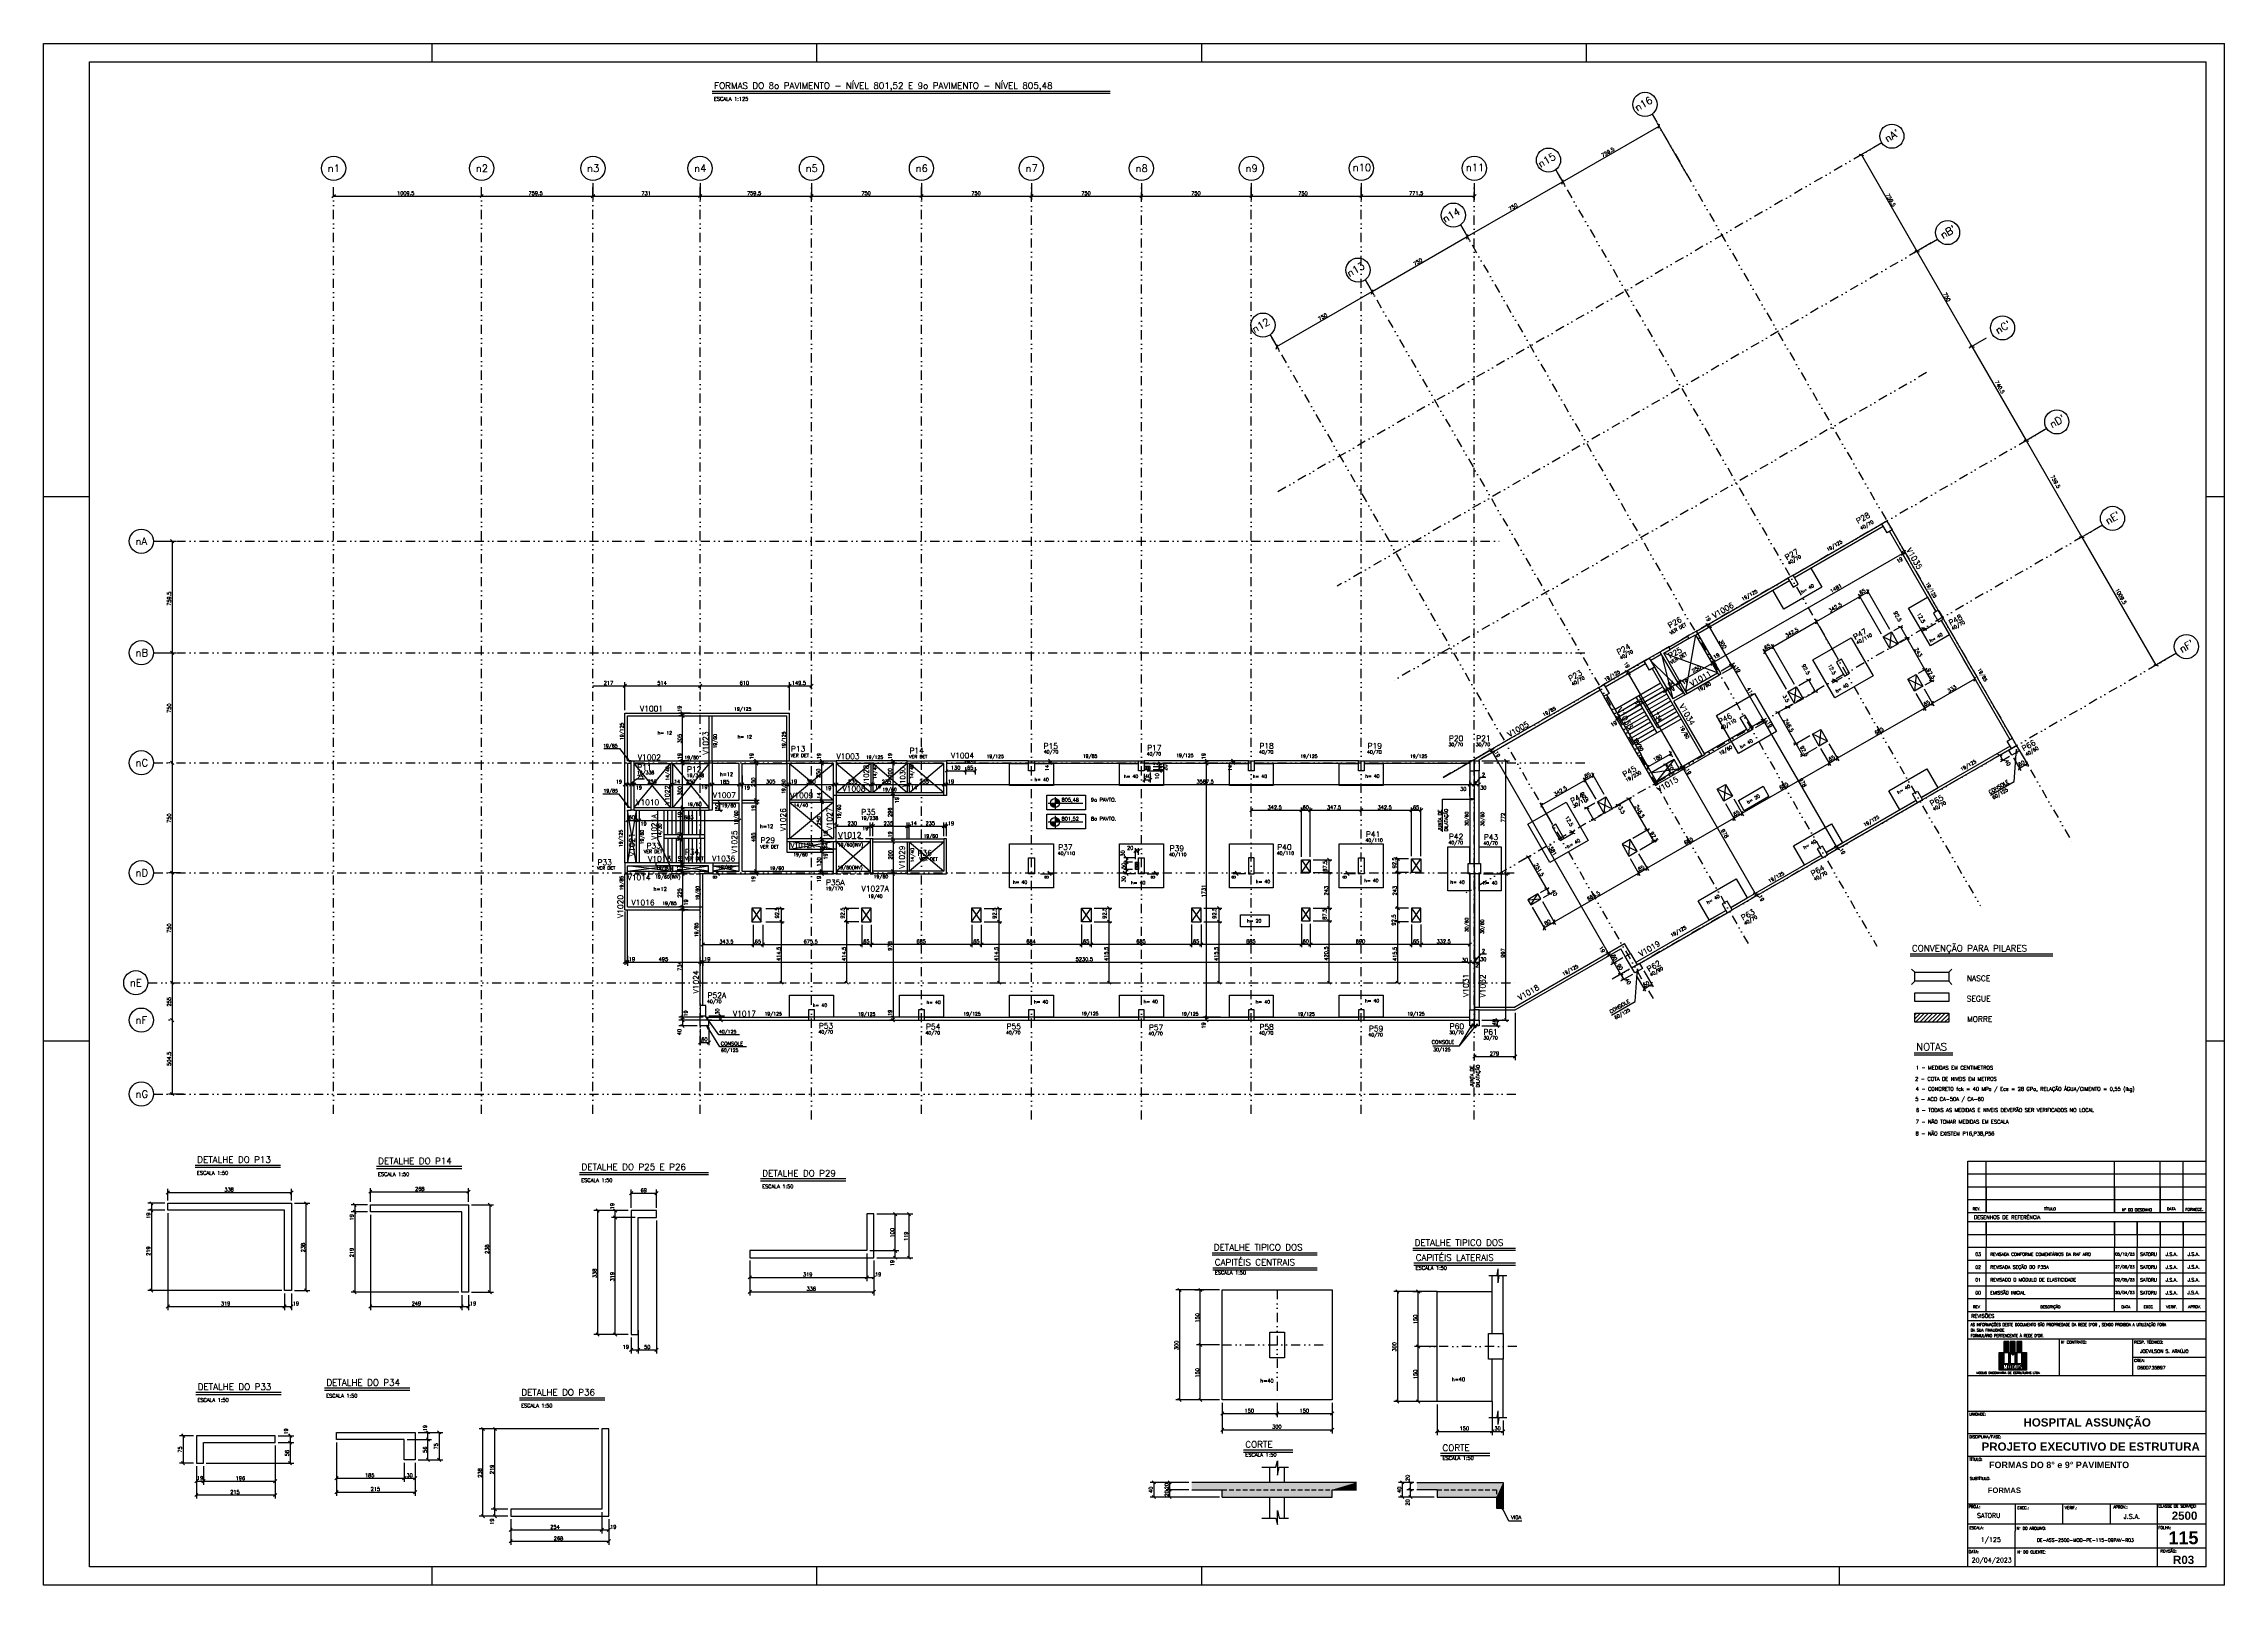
# Model space of a CAD drawing. Extents: x 551734 to 566609, y -375 to 10137.
import ezdxf
from ezdxf.enums import TextEntityAlignment as Align

# ---------------------------------------------------------------- set-up
doc = ezdxf.new("R2010")
doc.units = 0
doc.header["$LTSCALE"] = 125
doc.header["$MEASUREMENT"] = 0
doc.linetypes.add('DIVIDE', pattern=[1.25, 0.5, -0.25, 0, -0.25, 0, -0.25])
doc.linetypes.add('HIDDEN', pattern=[0.375, 0.25, -0.125])
doc.layers.get('0').update_dxf_attribs({"linetype": 'CONTINUOUS'})
for name, color, linetype in [('01-FORM', 7, 'CONTINUOUS'), ('01TEXT', 2, 'CONTINUOUS'), ('205', 14, 'DIVIDE'), ('210', 11, 'HIDDEN'), ('216', 7, 'CONTINUOUS'), ('220', 4, 'CONTINUOUS'), ('221', 5, 'CONTINUOUS'), ('222', 6, 'CONTINUOUS'), ('226', 10, 'CONTINUOUS'), ('231', 5, 'CONTINUOUS'), ('238', 11, 'CONTINUOUS'), ('239', 4, 'CONTINUOUS'), ('250', 5, 'CONTINUOUS'), ('253', 253, 'CONTINUOUS'), ('254', 254, 'CONTINUOUS'), ('car-t01', 1, 'CONTINUOUS')]:
    doc.layers.add(name, color=color, linetype=linetype)
doc.styles.add('ROMANS', font='ROMANS.shx')
doc.styles.get("Standard").update_dxf_attribs({"font": 'ROMANS.SHX'})

msp = doc.modelspace()

# ---------------------------------------------------------------- linework, layer by layer
for p, q in [((551734, -375), (551734, 10137)), ((551734, 10137), (566609, 10137)), ((554384, 10012), (554384, 10137)), ((554384, 10012), (554384, 10137)), ((557009, 10012), (557009, 10137)), ((559634, 10012), (559634, 10137)), ((562259, 10012), (562259, 10137)), ((562259, 10012), (562259, 10137)), ((566609, -375), (566609, 10137)), ((551734, 7050), (552047, 7050)), ((566484, 7050), (566609, 7050)), ((551734, 3337), (552047, 3337)), ((566484, 3337), (566609, 3337)), ((554384, -375), (554384, -250)), ((554384, -375), (554384, -250)), ((557009, -375), (557009, -250)), ((559634, -375), (559634, -250)), ((563984, -375), (563984, -250)), ((566609, -375), (551734, -375))]:
    msp.add_line(p, q)
msp.add_lwpolyline([(563984, -375), (563984, -250)])
at = {"layer": '205'}
for p, q in [((562706, 9656), (565575, 4686)), ((564272, 9460), (560150, 7080)), ((562048, 9276), (564945, 4258)), ((553712, 2839), (553712, 9205)), ((554722, 2839), (554722, 9205)), ((555481, 2839), (555481, 9205)), ((556212, 2839), (556212, 9205)), ((556972, 2801), (556972, 9205)), ((557722, 2839), (557722, 9205)), ((558472, 2801), (558472, 9205)), ((559222, 2801), (559222, 9205)), ((559972, 2839), (559972, 9205)), ((560722, 2839), (560722, 9205)), ((561493, 2801), (561493, 9205)), ((564652, 8802), (560558, 6438)), ((561399, 8901), (564238, 3983)), ((560749, 8526), (563371, 3984)), ((560100, 8151), (562722, 3609)), ((564578, 7894), (560933, 5789)), ((565398, 7512), (561263, 5124)), ((565777, 6854), (561436, 4347)), ((552484, 6744), (555884, 6744)), ((555904, 6744), (561682, 6744)), ((552484, 5984), (562302, 5984)), ((566282, 5980), (562426, 3754)), ((552484, 5234), (562302, 5234)), ((552484, 4484), (561765, 4484)), ((552446, 3734), (561781, 3734)), ((552484, 2975), (561798, 2975)), ((560149, 1639), (560149, 889)), ((559774, 1264), (560524, 1264)), ((561784, 1254), (561134, 1254))]:
    msp.add_line(p, q, dxfattribs=at)
at = {"layer": '210'}
for p, q in [((558023, 5229), (558023, 5248)), ((558088, 5248), (558023, 5229)), ((558023, 5248), (558088, 5229)), ((558088, 5229), (558088, 5248)), ((557371, 4714), (557141, 4714)), ((555717, 4476), (556212, 4476)), ((557141, 4476), (557371, 4476)), ((559774, 277), (560524, 277)), ((561240, 277), (561644, 277)), ((561644, 277), (561644, 227))]:
    msp.add_line(p, q, dxfattribs=at)
at = {"layer": '216'}
for p, q in [((562748, 9560), (562757, 9590)), ((564117, 9383), (564148, 9375)), ((553701, 9087), (553724, 9109)), ((554711, 9087), (554733, 9109)), ((554711, 9087), (554733, 9109)), ((555470, 9087), (555493, 9109)), ((555470, 9087), (555493, 9109)), ((556201, 9087), (556224, 9109)), ((556201, 9087), (556224, 9109)), ((556961, 9087), (556983, 9109)), ((556961, 9087), (556983, 9109)), ((557711, 9087), (557733, 9109)), ((557711, 9087), (557733, 9109)), ((558461, 9087), (558483, 9109)), ((558461, 9087), (558483, 9109)), ((559211, 9087), (559233, 9109)), ((559211, 9087), (559233, 9109)), ((559961, 9087), (559983, 9109)), ((559961, 9087), (559983, 9109)), ((560711, 9087), (560733, 9109)), ((560711, 9087), (560733, 9109)), ((561482, 9087), (561505, 9109)), ((562091, 9180), (562099, 9211)), ((562091, 9180), (562099, 9211)), ((561441, 8805), (561449, 8836)), ((561441, 8805), (561449, 8836)), ((564497, 8726), (564527, 8718)), ((564497, 8726), (564527, 8718)), ((560792, 8430), (560800, 8461)), ((560792, 8430), (560800, 8461)), ((560142, 8055), (560150, 8086)), ((564872, 8076), (564902, 8068)), ((564872, 8076), (564902, 8068)), ((565242, 7435), (565273, 7427)), ((565242, 7435), (565273, 7427)), ((552599, 6755), (552622, 6733)), ((565622, 6777), (565652, 6769)), ((565622, 6777), (565652, 6769)), ((564409, 6646), (564417, 6676)), ((564409, 6646), (564417, 6676)), ((564425, 6656), (564433, 6686)), ((564425, 6656), (564433, 6686)), ((563072, 6182), (563102, 6174)), ((563102, 6174), (563072, 6182)), ((563081, 6165), (563111, 6157)), ((563081, 6165), (563111, 6157)), ((564574, 6146), (564544, 6154)), ((564580, 6136), (564550, 6144)), ((552599, 5995), (552622, 5973)), ((552599, 5995), (552622, 5973)), ((562519, 5862), (562549, 5854)), ((562528, 5846), (562559, 5838)), ((562528, 5846), (562559, 5838)), ((562893, 5771), (562901, 5801)), ((562893, 5771), (562901, 5801)), ((563110, 5896), (563118, 5926)), ((563110, 5896), (563118, 5926)), ((563126, 5906), (563134, 5936)), ((563126, 5906), (563134, 5936)), ((563126, 5906), (563134, 5936)), ((563231, 5905), (563261, 5897)), ((563231, 5905), (563261, 5897)), ((563241, 5889), (563271, 5881)), ((563241, 5889), (563271, 5881)), ((563966, 5795), (563936, 5803)), ((566127, 5903), (566157, 5895)), ((555687, 5747), (555710, 5769)), ((555687, 5747), (555710, 5769)), ((556201, 5747), (556224, 5769)), ((556201, 5747), (556224, 5769)), ((556811, 5747), (556834, 5769)), ((556811, 5747), (556834, 5769)), ((556961, 5747), (556983, 5769)), ((562787, 5710), (562795, 5740)), ((562787, 5710), (562795, 5740)), ((562804, 5719), (562812, 5750)), ((562804, 5719), (562812, 5750)), ((562877, 5762), (562885, 5792)), ((562877, 5762), (562885, 5792)), ((563972, 5784), (563942, 5793)), ((556103, 5561), (556081, 5583)), ((556103, 5542), (556081, 5564)), ((556103, 5542), (556081, 5564)), ((562460, 5521), (562468, 5552)), ((562460, 5521), (562468, 5552)), ((562476, 5532), (562484, 5562)), ((562476, 5532), (562484, 5562)), ((563448, 5530), (563478, 5521)), ((563448, 5530), (563478, 5521)), ((563458, 5513), (563488, 5505)), ((563458, 5513), (563488, 5505)), ((552599, 5245), (552622, 5223)), ((552599, 5245), (552622, 5223)), ((556103, 5237), (556081, 5259)), ((556103, 5237), (556081, 5259)), ((556103, 5237), (556081, 5259)), ((556103, 5237), (556081, 5259)), ((556103, 5217), (556081, 5239)), ((556103, 5217), (556081, 5239)), ((557054, 5237), (557032, 5259)), ((557054, 5237), (557032, 5259)), ((557054, 5218), (557032, 5240)), ((557054, 5218), (557032, 5240)), ((557539, 5237), (557517, 5259)), ((557539, 5237), (557517, 5259)), ((557539, 5237), (557517, 5259)), ((557539, 5237), (557517, 5259)), ((557539, 5218), (557517, 5240)), ((557539, 5218), (557517, 5240)), ((558588, 5259), (558610, 5237)), ((558588, 5245), (558610, 5223)), ((559678, 5237), (559656, 5259)), ((559678, 5218), (559656, 5240)), ((559678, 5218), (559656, 5240)), ((559837, 5259), (559859, 5237)), ((559837, 5245), (559859, 5223)), ((561623, 5319), (561592, 5328)), ((561632, 5303), (561602, 5311)), ((561632, 5303), (561602, 5311)), ((561720, 5237), (561698, 5259)), ((561720, 5237), (561698, 5259)), ((562895, 5210), (562926, 5202)), ((562895, 5210), (562926, 5202)), ((565094, 5281), (565064, 5289)), ((565114, 5246), (565084, 5255)), ((565207, 5183), (565215, 5213)), ((565258, 5213), (565267, 5243)), ((555710, 5096), (555687, 5074)), ((555710, 5096), (555687, 5074)), ((555729, 5096), (555706, 5074)), ((555729, 5096), (555706, 5074)), ((555731, 5074), (555754, 5096)), ((555731, 5074), (555754, 5096)), ((555754, 5096), (555731, 5074)), ((555751, 5074), (555774, 5096)), ((555751, 5074), (555774, 5096)), ((556000, 5074), (556023, 5096)), ((556000, 5074), (556023, 5096)), ((556014, 5074), (556037, 5096)), ((556014, 5074), (556037, 5096)), ((556264, 5074), (556287, 5097)), ((556264, 5074), (556287, 5097)), ((556284, 5074), (556307, 5097)), ((556284, 5074), (556307, 5097)), ((556468, 5074), (556491, 5097)), ((556468, 5074), (556491, 5097)), ((556487, 5074), (556510, 5097)), ((556487, 5074), (556510, 5097)), ((556487, 5074), (556510, 5096)), ((556792, 5074), (556815, 5096)), ((556792, 5074), (556815, 5096)), ((556792, 5074), (556815, 5096)), ((556811, 5074), (556834, 5096)), ((556811, 5074), (556834, 5096)), ((557111, 5074), (557134, 5096)), ((557111, 5074), (557134, 5096)), ((557130, 5074), (557153, 5096)), ((557130, 5074), (557153, 5096)), ((557365, 5074), (557388, 5096)), ((557365, 5074), (557388, 5096)), ((557379, 5074), (557402, 5096)), ((557379, 5074), (557402, 5096)), ((557614, 5074), (557637, 5096)), ((557614, 5074), (557637, 5096)), ((557628, 5074), (557651, 5096)), ((557628, 5074), (557651, 5096)), ((557863, 5074), (557886, 5096)), ((557863, 5074), (557886, 5096)), ((557882, 5074), (557905, 5096)), ((557882, 5074), (557905, 5096)), ((557882, 5074), (557905, 5096)), ((561451, 5074), (561473, 5096)), ((561451, 5074), (561473, 5096)), ((561451, 5074), (561473, 5096)), ((561481, 5074), (561503, 5096)), ((561481, 5074), (561503, 5096)), ((561484, 5074), (561506, 5096)), ((561484, 5074), (561506, 5096)), ((561514, 5074), (561536, 5096)), ((562905, 5194), (562935, 5186)), ((562905, 5194), (562935, 5186)), ((556103, 4918), (556081, 4940)), ((556103, 4918), (556081, 4940)), ((556104, 4899), (556082, 4921)), ((556104, 4899), (556082, 4921)), ((557054, 4968), (557032, 4990)), ((557054, 4968), (557032, 4990)), ((557054, 4954), (557032, 4976)), ((557054, 4954), (557032, 4976)), ((557539, 5018), (557517, 5040)), ((557539, 5018), (557517, 5040)), ((557539, 4998), (557517, 5021)), ((557539, 4998), (557517, 5021)), ((555706, 4830), (555729, 4852)), ((555766, 4830), (555789, 4852)), ((555766, 4830), (555789, 4852)), ((555785, 4830), (555808, 4852)), ((555785, 4830), (555808, 4852)), ((556468, 4830), (556491, 4852)), ((557130, 4790), (557153, 4812)), ((557360, 4790), (557383, 4812)), ((557360, 4790), (557383, 4812)), ((557379, 4790), (557402, 4812)), ((557379, 4790), (557402, 4812)), ((557614, 4790), (557637, 4812)), ((557614, 4790), (557637, 4812)), ((557628, 4790), (557651, 4812)), ((557628, 4790), (557651, 4812)), ((557863, 4790), (557886, 4812)), ((557863, 4790), (557886, 4812)), ((557882, 4790), (557905, 4812)), ((562174, 4761), (562144, 4769)), ((557054, 4704), (557032, 4726)), ((557054, 4704), (557032, 4726)), ((557032, 4707), (557054, 4685)), ((557032, 4655), (557054, 4633)), ((557032, 4655), (557054, 4633)), ((557032, 4636), (557054, 4614)), ((557032, 4636), (557054, 4614)), ((557539, 4703), (557517, 4725)), ((557539, 4703), (557517, 4725)), ((557539, 4684), (557517, 4706)), ((557539, 4684), (557517, 4706)), ((562180, 4750), (562150, 4758)), ((563947, 4666), (563977, 4658)), ((563947, 4666), (563977, 4658)), ((563956, 4650), (563986, 4642)), ((563956, 4650), (563986, 4642)), ((552599, 4495), (552622, 4473)), ((552599, 4495), (552622, 4473)), ((556103, 4540), (556081, 4562)), ((556103, 4540), (556081, 4562)), ((556103, 4521), (556081, 4543)), ((556103, 4521), (556081, 4543)), ((556103, 4484), (556081, 4506)), ((556103, 4484), (556081, 4506)), ((556103, 4465), (556081, 4487)), ((556103, 4465), (556081, 4487)), ((556081, 4487), (556103, 4465)), ((556081, 4487), (556103, 4465)), ((556322, 4495), (556344, 4473)), ((556322, 4487), (556344, 4465)), ((557032, 4506), (557054, 4484)), ((557032, 4506), (557054, 4484)), ((557032, 4506), (557054, 4484)), ((557032, 4487), (557054, 4465)), ((557539, 4484), (557517, 4506)), ((557539, 4484), (557517, 4506)), ((557539, 4465), (557517, 4487)), ((557539, 4465), (557517, 4487)), ((557517, 4487), (557539, 4465)), ((557517, 4487), (557539, 4465)), ((558607, 4473), (558585, 4495)), ((558607, 4465), (558585, 4487)), ((559119, 4473), (559097, 4495)), ((559883, 4473), (559861, 4495)), ((559883, 4465), (559861, 4487)), ((560639, 4473), (560617, 4495)), ((560639, 4465), (560617, 4487)), ((561720, 4465), (561698, 4487)), ((561720, 4465), (561698, 4487)), ((563394, 4347), (563424, 4339)), ((563394, 4347), (563424, 4339)), ((563403, 4330), (563434, 4322)), ((556081, 4262), (556103, 4240)), ((556081, 4262), (556103, 4240)), ((556081, 4243), (556103, 4221)), ((556081, 4243), (556103, 4221)), ((556081, 4243), (556103, 4221)), ((556103, 4221), (556081, 4243)), ((555710, 3886), (555687, 3864)), ((555729, 3886), (555706, 3864)), ((555729, 3886), (555706, 3864)), ((555706, 3864), (555729, 3886)), ((556201, 3864), (556224, 3886)), ((556201, 3864), (556224, 3886)), ((556220, 3864), (556243, 3886)), ((556220, 3864), (556243, 3886)), ((561451, 3864), (561473, 3886)), ((561451, 3864), (561473, 3886)), ((561451, 3864), (561473, 3886)), ((561451, 3864), (561473, 3886)), ((561451, 3864), (561473, 3886)), ((561451, 3864), (561473, 3886)), ((561481, 3864), (561503, 3886)), ((561481, 3864), (561503, 3886)), ((561484, 3864), (561506, 3886)), ((561484, 3864), (561506, 3886)), ((561514, 3864), (561536, 3886)), ((561536, 3886), (561514, 3864)), ((562423, 3934), (562392, 3942)), ((562423, 3934), (562392, 3942)), ((562432, 3917), (562402, 3925)), ((562432, 3917), (562402, 3925)), ((562462, 3865), (562432, 3873)), ((562462, 3865), (562432, 3873)), ((552599, 3745), (552622, 3723)), ((552599, 3745), (552622, 3723)), ((552599, 3745), (552622, 3723)), ((562507, 3787), (562477, 3796)), ((562477, 3796), (562507, 3787)), ((562507, 3787), (562477, 3796)), ((562497, 3761), (562527, 3753)), ((562699, 3708), (562707, 3738)), ((562647, 3678), (562655, 3708)), ((552599, 3490), (552622, 3468)), ((552599, 3490), (552622, 3468)), ((556103, 3487), (556081, 3509)), ((556103, 3487), (556081, 3509)), ((556081, 3490), (556103, 3468)), ((556081, 3490), (556103, 3468)), ((556103, 3468), (556081, 3490)), ((556081, 3450), (556103, 3428)), ((556343, 3520), (556365, 3498)), ((556343, 3490), (556365, 3468)), ((557517, 3509), (557539, 3487)), ((557517, 3509), (557539, 3487)), ((557517, 3509), (557539, 3487)), ((557517, 3490), (557539, 3468)), ((559678, 3487), (559656, 3509)), ((559678, 3487), (559656, 3509)), ((559678, 3487), (559656, 3509)), ((559678, 3468), (559656, 3490)), ((561661, 3468), (561639, 3490)), ((561661, 3428), (561639, 3450)), ((561720, 3468), (561698, 3490)), ((561720, 3468), (561698, 3490)), ((556201, 3316), (556224, 3338)), ((556261, 3316), (556284, 3338)), ((561482, 3219), (561505, 3242)), ((561761, 3219), (561784, 3242)), ((552599, 2986), (552622, 2964)), ((552458, 2241), (552480, 2219)), ((552570, 2293), (552592, 2315)), ((553415, 2293), (553437, 2315)), ((553535, 2219), (553513, 2241)), ((553952, 2298), (553974, 2320)), ((554622, 2298), (554644, 2320)), ((555731, 2288), (555753, 2310)), ((555904, 2288), (555926, 2310)), ((552458, 2193), (552480, 2171)), ((552458, 2193), (552480, 2171)), ((553845, 2230), (553867, 2208)), ((553845, 2183), (553867, 2161)), ((553845, 2183), (553867, 2161)), ((554767, 2230), (554789, 2208)), ((555502, 2192), (555524, 2169)), ((555643, 2169), (555621, 2192)), ((555643, 2122), (555621, 2144)), ((555643, 2122), (555621, 2144)), ((557554, 2145), (557532, 2168)), ((557648, 2145), (557626, 2168)), ((557554, 1895), (557532, 1918)), ((557554, 1895), (557532, 1918)), ((557554, 1848), (557532, 1870)), ((557648, 1848), (557626, 1870)), ((552458, 1646), (552480, 1624)), ((553535, 1624), (553513, 1646)), ((556541, 1714), (556563, 1736)), ((556541, 1616), (556563, 1638)), ((557338, 1714), (557360, 1736)), ((557338, 1714), (557360, 1736)), ((557386, 1714), (557408, 1736)), ((557386, 1616), (557408, 1638)), ((559470, 1650), (559493, 1628)), ((559635, 1628), (559613, 1650)), ((560957, 1640), (560979, 1618)), ((561121, 1618), (561099, 1640)), ((552570, 1515), (552592, 1537)), ((553367, 1515), (553389, 1537)), ((553367, 1515), (553389, 1537)), ((553415, 1515), (553437, 1537)), ((553845, 1635), (553867, 1613)), ((553952, 1515), (553974, 1537)), ((554575, 1515), (554597, 1537)), ((554575, 1515), (554597, 1537)), ((554622, 1515), (554644, 1537)), ((554767, 1635), (554789, 1613)), ((555502, 1347), (555524, 1324)), ((555643, 1324), (555621, 1347)), ((555731, 1219), (555753, 1241)), ((555779, 1219), (555801, 1241)), ((555779, 1219), (555801, 1241)), ((555904, 1219), (555926, 1241)), ((559635, 1253), (559613, 1275)), ((559635, 1253), (559613, 1275)), ((561121, 1243), (561099, 1265)), ((561121, 1243), (561099, 1265)), ((559470, 900), (559493, 878)), ((559635, 878), (559613, 900)), ((559763, 785), (559785, 807)), ((560138, 785), (560160, 807)), ((560138, 785), (560160, 807)), ((560513, 785), (560535, 807)), ((560957, 890), (560979, 868)), ((561121, 868), (561099, 890)), ((552674, 657), (552696, 634)), ((553404, 657), (553426, 634)), ((553404, 609), (553426, 587)), ((553404, 609), (553426, 587)), ((554367, 657), (554345, 679)), ((554367, 609), (554345, 631)), ((554367, 609), (554345, 631)), ((554421, 679), (554443, 657)), ((554742, 680), (554720, 702)), ((554824, 680), (554802, 702)), ((559763, 675), (559785, 697)), ((560513, 675), (560535, 697)), ((561229, 664), (561251, 686)), ((561604, 664), (561626, 686)), ((561604, 664), (561626, 686)), ((561679, 664), (561701, 686)), ((552674, 469), (552696, 447)), ((553404, 469), (553426, 447)), ((554367, 469), (554345, 491)), ((554421, 491), (554443, 469)), ((552765, 324), (552787, 346)), ((552813, 324), (552835, 346)), ((552813, 324), (552835, 346)), ((553303, 324), (553325, 346)), ((553720, 344), (553743, 367)), ((554183, 344), (554205, 367)), ((554183, 344), (554205, 367)), ((554258, 344), (554280, 367)), ((559296, 338), (559318, 316)), ((559426, 316), (559404, 338)), ((560990, 338), (561013, 316)), ((561068, 316), (561046, 338)), ((552765, 230), (552787, 252)), ((553303, 230), (553325, 252)), ((553720, 250), (553743, 272)), ((554258, 250), (554280, 272)), ((554824, 133), (554802, 155)), ((554824, 133), (554802, 155)), ((559296, 238), (559318, 216)), ((559426, 266), (559404, 288)), ((559426, 266), (559404, 288)), ((559426, 216), (559404, 238)), ((560990, 238), (561013, 216)), ((561068, 266), (561046, 288)), ((561068, 266), (561046, 288)), ((561068, 216), (561046, 238)), ((554742, 85), (554720, 107)), ((554824, 85), (554802, 107)), ((554909, -8), (554931, 15)), ((555531, -8), (555553, 15)), ((555531, -8), (555553, 15)), ((555579, -8), (555601, 15)), ((554909, -85), (554931, -63)), ((555579, -85), (555601, -63))]:
    msp.add_line(p, q, dxfattribs=at)
at = {"layer": '216', "linetype": 'Continuous'}
for p, q in [((564175, 6385), (564184, 6415)), ((564119, 6352), (564127, 6382)), ((564119, 6352), (564127, 6382)), ((563823, 6181), (563831, 6211)), ((563823, 6181), (563831, 6211)), ((564338, 6126), (564338, 6126)), ((564338, 6126), (564338, 6126)), ((564384, 6165), (564414, 6157)), ((563470, 5977), (563478, 6007)), ((563526, 6010), (563534, 6040)), ((563526, 6010), (563534, 6040)), ((564281, 6093), (564281, 6093)), ((564281, 6093), (564281, 6093)), ((564384, 6045), (564384, 6045)), ((564384, 6045), (564384, 6045)), ((564460, 6076), (564430, 6085)), ((564430, 6085), (564460, 6077)), ((564816, 5963), (564816, 5963)), ((563758, 5804), (563788, 5796)), ((563985, 5922), (563985, 5922)), ((563985, 5922), (563985, 5922)), ((564506, 5835), (564506, 5835)), ((564506, 5835), (564506, 5835)), ((564581, 5866), (564551, 5874)), ((564581, 5866), (564551, 5874)), ((564903, 5790), (564911, 5820)), ((563632, 5718), (563632, 5718)), ((563688, 5751), (563688, 5751)), ((563688, 5751), (563688, 5751)), ((563688, 5751), (563688, 5751)), ((563735, 5670), (563735, 5670)), ((563804, 5724), (563834, 5715)), ((564495, 5722), (564495, 5722)), ((564495, 5722), (564495, 5722)), ((564552, 5755), (564552, 5755)), ((564552, 5755), (564552, 5755)), ((564552, 5755), (564552, 5755)), ((564628, 5786), (564597, 5794)), ((564615, 5624), (564623, 5654)), ((564615, 5624), (564623, 5654)), ((563580, 5572), (563550, 5580)), ((563645, 5610), (563615, 5618)), ((563647, 5607), (563617, 5615)), ((563676, 5641), (563676, 5641)), ((563676, 5641), (563676, 5641)), ((563678, 5638), (563678, 5638)), ((564558, 5591), (564567, 5621)), ((564558, 5591), (564567, 5621)), ((563703, 5359), (563673, 5367)), ((563703, 5359), (563673, 5367)), ((563800, 5428), (563800, 5428)), ((563800, 5428), (563800, 5428)), ((563902, 5380), (563902, 5380)), ((563902, 5380), (563902, 5380)), ((556583, 5229), (556583, 5229)), ((556606, 5237), (556584, 5259)), ((556606, 5218), (556584, 5240)), ((556606, 5218), (556584, 5240)), ((556595, 5229), (556595, 5229)), ((556600, 5248), (556600, 5248)), ((557893, 5229), (557893, 5229)), ((558023, 5229), (558023, 5229)), ((558023, 5229), (558023, 5229)), ((558088, 5229), (558088, 5229)), ((559282, 5208), (559282, 5208)), ((559282, 5208), (559282, 5208)), ((559336, 5229), (559336, 5229)), ((559360, 5218), (559338, 5240)), ((559360, 5197), (559338, 5219)), ((559360, 5197), (559338, 5219)), ((562673, 5190), (562681, 5220)), ((562783, 5226), (562813, 5218)), ((562829, 5280), (562837, 5310)), ((562856, 5256), (562856, 5256)), ((562856, 5256), (562856, 5256)), ((563749, 5279), (563719, 5287)), ((563845, 5350), (563845, 5350)), ((563845, 5350), (563845, 5350)), ((563846, 5347), (563846, 5347)), ((563909, 5216), (563917, 5246)), ((563909, 5216), (563917, 5246)), ((563965, 5249), (563973, 5279)), ((563965, 5249), (563973, 5279)), ((557885, 5170), (557902, 5188)), ((558015, 5170), (558032, 5188)), ((558015, 5170), (558032, 5188)), ((558080, 5170), (558097, 5188)), ((559231, 5106), (559253, 5128)), ((559242, 5178), (559242, 5178)), ((559242, 5178), (559242, 5178)), ((559271, 5106), (559293, 5128)), ((559282, 5188), (559282, 5188)), ((559282, 5188), (559282, 5188)), ((559282, 5188), (559282, 5188)), ((559360, 5177), (559338, 5199)), ((559360, 5177), (559338, 5199)), ((559360, 5167), (559338, 5189)), ((562244, 5101), (562252, 5131)), ((562252, 5131), (562244, 5101)), ((562248, 5116), (562248, 5116)), ((562300, 5133), (562308, 5163)), ((562700, 5166), (562700, 5166)), ((562818, 5165), (562848, 5157)), ((562891, 5195), (562891, 5195)), ((556294, 4960), (556294, 4960)), ((556294, 4910), (556294, 4910)), ((556358, 4949), (556336, 4971)), ((556358, 4899), (556336, 4921)), ((556479, 4979), (556479, 4979)), ((556479, 4960), (556479, 4960)), ((556499, 4979), (556499, 4979)), ((556499, 4960), (556499, 4960)), ((556606, 4968), (556584, 4990)), ((556606, 4968), (556584, 4990)), ((556606, 4949), (556584, 4971)), ((556606, 4949), (556584, 4971)), ((559961, 4899), (559983, 4921)), ((560303, 4899), (560326, 4921)), ((560303, 4899), (560326, 4921)), ((560363, 4899), (560386, 4921)), ((560363, 4899), (560386, 4921)), ((560711, 4899), (560733, 4921)), ((560711, 4899), (560733, 4921)), ((561053, 4899), (561076, 4921)), ((561053, 4899), (561076, 4921)), ((561118, 4899), (561141, 4921)), ((561955, 4959), (561947, 4929)), ((562245, 4930), (562275, 4922)), ((562333, 4968), (562333, 4968)), ((562333, 4968), (562333, 4968)), ((562389, 5001), (562389, 5001)), ((562434, 4924), (562434, 4924)), ((562434, 4924), (562434, 4924)), ((562435, 4920), (562435, 4920)), ((562459, 4951), (562489, 4943)), ((562461, 4948), (562491, 4940)), ((562563, 4985), (562532, 4993)), ((563196, 4972), (563196, 4972)), ((563196, 4972), (563196, 4972)), ((563253, 5005), (563253, 5005)), ((563253, 5005), (563253, 5005)), ((559972, 4844), (559972, 4844)), ((560722, 4877), (560722, 4877)), ((560722, 4877), (560722, 4877)), ((562036, 4797), (562036, 4797)), ((562291, 4850), (562322, 4842)), ((562379, 4888), (562379, 4888)), ((562686, 4772), (562656, 4780)), ((562686, 4772), (562656, 4780)), ((563259, 4841), (563268, 4871)), ((563259, 4841), (563268, 4871)), ((563316, 4874), (563324, 4904)), ((563316, 4874), (563324, 4904)), ((559171, 4622), (559193, 4644)), ((559191, 4622), (559213, 4644)), ((562557, 4710), (562557, 4710)), ((562557, 4710), (562557, 4710)), ((562603, 4630), (562603, 4630)), ((562603, 4630), (562603, 4630)), ((562603, 4630), (562603, 4630)), ((562732, 4692), (562702, 4700)), ((556606, 4484), (556584, 4506)), ((556606, 4484), (556584, 4506)), ((556606, 4465), (556584, 4487)), ((556597, 4495), (556597, 4495)), ((556597, 4495), (556597, 4495)), ((556597, 4476), (556597, 4476)), ((559110, 4597), (559132, 4575)), ((559110, 4567), (559132, 4545)), ((559132, 4545), (559110, 4567)), ((559132, 4495), (559110, 4517)), ((559132, 4495), (559110, 4517)), ((559132, 4465), (559110, 4487)), ((559121, 4506), (559121, 4506)), ((559182, 4556), (559182, 4556)), ((559182, 4556), (559182, 4556)), ((559182, 4556), (559182, 4556)), ((559182, 4506), (559182, 4506)), ((559202, 4586), (559202, 4586)), ((559202, 4586), (559202, 4586)), ((559202, 4476), (559202, 4476)), ((559242, 4476), (559242, 4476)), ((559274, 4484), (559274, 4484)), ((559331, 4473), (559309, 4495)), ((559331, 4465), (559309, 4487)), ((560314, 4573), (560314, 4573)), ((560314, 4573), (560314, 4573)), ((560374, 4573), (560374, 4573)), ((560374, 4573), (560374, 4573)), ((560374, 4573), (560374, 4573)), ((560374, 4485), (560374, 4485)), ((560374, 4485), (560374, 4485)), ((560514, 4562), (560491, 4584)), ((560514, 4474), (560491, 4496)), ((560514, 4474), (560491, 4496)), ((560982, 4567), (560960, 4589)), ((560982, 4474), (560960, 4496)), ((560982, 4474), (560960, 4496)), ((561064, 4578), (561064, 4578)), ((561064, 4578), (561064, 4578)), ((561064, 4578), (561064, 4578)), ((561064, 4485), (561064, 4485)), ((561064, 4485), (561064, 4485)), ((561129, 4578), (561129, 4578)), ((561801, 4558), (561801, 4558)), ((561876, 4589), (561846, 4597)), ((562547, 4597), (562547, 4597)), ((562547, 4597), (562547, 4597)), ((562610, 4466), (562618, 4496)), ((562610, 4466), (562618, 4496)), ((562666, 4499), (562674, 4529)), ((562666, 4499), (562674, 4529)), ((561927, 4340), (561927, 4340)), ((561927, 4340), (561927, 4340)), ((562002, 4371), (561972, 4379)), ((562002, 4371), (561972, 4379)), ((562022, 4336), (561992, 4344)), ((556640, 4241), (556640, 4241)), ((556779, 4230), (556757, 4252)), ((557224, 4230), (557202, 4252)), ((557315, 4241), (557315, 4241)), ((558130, 4241), (558130, 4241)), ((558264, 4230), (558241, 4252)), ((558879, 4242), (558879, 4242)), ((559014, 4231), (558991, 4253)), ((559629, 4242), (559629, 4242)), ((559764, 4231), (559741, 4253)), ((560374, 4242), (560374, 4242)), ((560374, 4242), (560374, 4242)), ((560514, 4231), (560491, 4253)), ((560514, 4231), (560491, 4253)), ((560514, 4144), (560491, 4166)), ((560514, 4144), (560491, 4166)), ((560982, 4231), (560960, 4253)), ((560982, 4231), (560960, 4253)), ((561064, 4242), (561064, 4242)), ((561064, 4242), (561064, 4242)), ((561878, 4266), (561878, 4266)), ((561947, 4306), (561947, 4306)), ((561947, 4306), (561947, 4306)), ((561947, 4306), (561947, 4306)), ((556575, 4149), (556575, 4149)), ((556575, 4149), (556575, 4149)), ((556640, 4149), (556640, 4149)), ((556640, 4149), (556640, 4149)), ((556640, 4149), (556640, 4149)), ((556640, 4149), (556640, 4149)), ((556779, 4138), (556757, 4160)), ((556779, 4138), (556757, 4160)), ((557224, 4138), (557202, 4160)), ((557224, 4138), (557202, 4160)), ((557315, 4149), (557315, 4149)), ((557315, 4149), (557315, 4149)), ((557315, 4149), (557315, 4149)), ((557315, 4149), (557315, 4149)), ((557380, 4149), (557380, 4149)), ((557380, 4149), (557380, 4149)), ((558065, 4149), (558065, 4149)), ((558065, 4149), (558065, 4149)), ((558130, 4149), (558130, 4149)), ((558130, 4149), (558130, 4149)), ((558130, 4149), (558130, 4149)), ((558130, 4149), (558130, 4149)), ((558264, 4138), (558241, 4160)), ((558264, 4138), (558241, 4160)), ((558814, 4150), (558814, 4150)), ((558814, 4150), (558814, 4150)), ((558879, 4150), (558879, 4150)), ((558879, 4150), (558879, 4150)), ((558879, 4150), (558879, 4150)), ((558879, 4150), (558879, 4150)), ((559014, 4139), (558991, 4161)), ((559014, 4139), (558991, 4161)), ((559564, 4150), (559564, 4150)), ((559564, 4150), (559564, 4150)), ((559629, 4150), (559629, 4150)), ((559629, 4150), (559629, 4150)), ((559629, 4150), (559629, 4150)), ((559629, 4150), (559629, 4150)), ((559764, 4139), (559741, 4161)), ((559764, 4139), (559741, 4161)), ((560314, 4155), (560314, 4155)), ((560314, 4155), (560314, 4155)), ((560374, 4155), (560374, 4155)), ((560374, 4155), (560374, 4155)), ((560374, 4155), (560374, 4155)), ((560374, 4155), (560374, 4155)), ((560982, 4139), (560960, 4161)), ((560982, 4139), (560960, 4161)), ((561064, 4150), (561064, 4150)), ((561064, 4150), (561064, 4150)), ((561064, 4150), (561064, 4150)), ((561064, 4150), (561064, 4150)), ((561129, 4150), (561129, 4150)), ((561129, 4150), (561129, 4150)), ((561964, 4093), (561972, 4124)), ((562034, 4133), (562042, 4164)), ((562034, 4133), (562042, 4164)), ((556220, 3983), (556243, 4006)), ((556231, 3965), (556231, 3965)), ((556564, 3983), (556586, 4006)), ((556564, 3983), (556586, 4006)), ((556629, 3983), (556651, 4006)), ((556629, 3983), (556651, 4006)), ((557304, 3984), (557327, 4007)), ((557304, 3983), (557327, 4006)), ((557369, 3984), (557392, 4007)), ((557369, 3984), (557392, 4007)), ((558054, 3984), (558077, 4007)), ((558054, 3984), (558077, 4007)), ((558119, 3984), (558142, 4007)), ((558119, 3984), (558142, 4007)), ((558803, 3984), (558826, 4007)), ((558803, 3984), (558826, 4007)), ((558868, 3984), (558891, 4007)), ((558868, 3984), (558891, 4007)), ((559553, 3984), (559576, 4007)), ((559553, 3984), (559576, 4007)), ((559618, 3984), (559641, 4007)), ((559618, 3984), (559641, 4007)), ((560303, 3984), (560326, 4007)), ((560303, 3984), (560326, 4007)), ((560363, 3984), (560386, 4007)), ((560363, 3984), (560386, 4007)), ((561053, 3984), (561076, 4007)), ((561053, 3984), (561076, 4007)), ((561118, 3984), (561141, 4007)), ((561118, 3984), (561141, 4007)), ((561451, 3984), (561473, 4007)), ((561462, 4009), (561462, 4009)), ((556690, 3734), (556690, 3734)), ((556779, 3723), (556757, 3745)), ((557224, 3723), (557202, 3745)), ((557227, 3734), (557227, 3734)), ((558167, 3734), (558167, 3734)), ((558264, 3723), (558241, 3745)), ((558917, 3734), (558917, 3734)), ((559014, 3723), (558991, 3745)), ((559667, 3734), (559667, 3734)), ((559764, 3723), (559741, 3745)), ((560417, 3734), (560417, 3734)), ((560514, 3723), (560491, 3745)), ((560982, 3723), (560960, 3745)), ((560993, 3734), (560993, 3734))]:
    msp.add_line(p, q, dxfattribs=at)
at = {"layer": '220'}
for p, q in [((560690, 327), (559566, 327)), ((561101, 327), (561690, 327)), ((561690, 327), (561690, 152)), ((559566, 277), (559774, 277)), ((559774, 227), (559774, 277)), ((559774, 227), (560524, 227)), ((560524, 277), (560690, 277)), ((560524, 227), (560524, 277)), ((561240, 277), (561101, 277)), ((561240, 277), (561240, 227)), ((561240, 227), (561644, 227)), ((561644, 227), (561644, 152)), ((561644, 152), (561690, 152))]:
    msp.add_line(p, q, dxfattribs=at)
for points in [[(564273, 6862), (564307, 6882), (564342, 6822), (564308, 6802), (564273, 6862)], [(563667, 6513), (563632, 6493), (563667, 6432), (563702, 6452), (563667, 6513)], [(564658, 6274), (564624, 6254), (564659, 6194), (564693, 6214), (564658, 6274)], [(563151, 5847), (563151, 5847), (563161, 5830), (563177, 5840), (563008, 6132), (562948, 6097), (562957, 6081), (563001, 6106), (563151, 5847)], [(562934, 5722), (562934, 5722), (562785, 5981), (562828, 6006), (562819, 6023), (562759, 5988), (562928, 5696), (562944, 5705), (562934, 5722)], [(562721, 5886), (562687, 5866), (562652, 5926), (562686, 5946), (562721, 5886)], [(563998, 5939), (563963, 5919), (564018, 5824), (564053, 5844), (563998, 5939)], [(562412, 5707), (562377, 5687), (562342, 5748), (562377, 5768), (562412, 5707)], [(563339, 5559), (563305, 5539), (563360, 5444), (563394, 5464), (563339, 5559)], [(565127, 5382), (565162, 5402), (565192, 5350), (565157, 5330), (565127, 5382)], [(555742, 5248), (555761, 5248), (555761, 4910), (555742, 4910), (555742, 5248)], [(556275, 4910), (556275, 5248), (556294, 5248), (556294, 5111), (556294, 5111), (556294, 4910), (556275, 4910)], [(557141, 5248), (557141, 5010), (557122, 5010), (557122, 5229), (556803, 5229), (556803, 5248), (557141, 5248)], [(557893, 5248), (557893, 5010), (557874, 5010), (557874, 5229), (557625, 5229), (557625, 5248), (557893, 5248)], [(558452, 5248), (558492, 5248), (558492, 5178), (558452, 5178), (558452, 5248)], [(559202, 5248), (559242, 5248), (559242, 5178), (559202, 5178), (559202, 5248)], [(559952, 5248), (559992, 5248), (559992, 5178), (559952, 5178), (559952, 5248)], [(560702, 5248), (560742, 5248), (560742, 5178), (560702, 5178), (560702, 5248)], [(561492, 5248), (561462, 5248), (561462, 5178), (561492, 5178), (561492, 5248)], [(561495, 5248), (561525, 5248), (561525, 5178), (561495, 5178), (561495, 5248)], [(562630, 5288), (562613, 5278), (562728, 5079), (562745, 5089), (562630, 5288)], [(564482, 5021), (564516, 5041), (564551, 4981), (564517, 4961), (564482, 5021)], [(556803, 4715), (556803, 4696), (557141, 4696), (557141, 4815), (557122, 4815), (557122, 4715), (556803, 4715)], [(562049, 4814), (562023, 4799), (562078, 4704), (562104, 4719), (562049, 4814)], [(557141, 4476), (557121, 4476), (557121, 4646), (557141, 4646), (557141, 4476)], [(557371, 4714), (557371, 4476), (557390, 4476), (557390, 4714), (557371, 4714)], [(557893, 4476), (557893, 4714), (557874, 4714), (557874, 4495), (557625, 4495), (557625, 4476), (557893, 4476)], [(563867, 4666), (563832, 4646), (563867, 4586), (563902, 4606), (563867, 4666)], [(555717, 4532), (555913, 4532), (555913, 4551), (555698, 4551), (555698, 4476), (555717, 4476), (555717, 4532)], [(556269, 4532), (556084, 4532), (556084, 4551), (556299, 4551), (556299, 4476), (556269, 4476), (556269, 4532)], [(558492, 4476), (558452, 4476), (558452, 4586), (558492, 4586), (558492, 4476)], [(559242, 4476), (559202, 4476), (559202, 4586), (559242, 4586), (559242, 4476)], [(559992, 4586), (559952, 4586), (559952, 4476), (559992, 4476), (559992, 4586)], [(560702, 4586), (560742, 4586), (560742, 4476), (560702, 4476), (560702, 4586)], [(561452, 4546), (561492, 4546), (561492, 4476), (561452, 4476), (561452, 4546)], [(561495, 4546), (561535, 4546), (561535, 4476), (561495, 4476), (561495, 4546)], [(563217, 4291), (563183, 4271), (563218, 4211), (563252, 4231), (563217, 4291)], [(562558, 3933), (562603, 3856), (562568, 3836), (562523, 3913), (562558, 3933)], [(556212, 3509), (556252, 3509), (556252, 3579), (556212, 3579), (556212, 3509)], [(556952, 3479), (556992, 3479), (556992, 3549), (556952, 3549), (556952, 3479)], [(557702, 3479), (557742, 3479), (557742, 3549), (557702, 3549), (557702, 3479)], [(558492, 3549), (558452, 3549), (558452, 3479), (558492, 3479), (558492, 3549)], [(559242, 3549), (559202, 3549), (559202, 3479), (559242, 3479), (559242, 3549)], [(559992, 3549), (559952, 3549), (559952, 3479), (559992, 3479), (559992, 3549)], [(560742, 3549), (560702, 3549), (560702, 3479), (560742, 3479), (560742, 3549)], [(561492, 3479), (561462, 3479), (561462, 3549), (561492, 3549), (561492, 3479)], [(561525, 3549), (561495, 3549), (561495, 3479), (561525, 3479), (561525, 3549)], [(553426, 2230), (553426, 1635), (553378, 1635), (553378, 2182), (552581, 2182), (552581, 2230), (553426, 2230)], [(554633, 2219), (554633, 1624), (554586, 1624), (554586, 2172), (553963, 2172), (553963, 2219), (554633, 2219)], [(555790, 1385), (555790, 1385), (555790, 2133), (555915, 2133), (555915, 2180), (555742, 2180), (555742, 1335), (555790, 1335), (555790, 1385)], [(556552, 1907), (556552, 1859), (557397, 1859), (557397, 2157), (557349, 2157), (557349, 1907), (556552, 1907)], [(560099, 1352), (560199, 1352), (560199, 1177), (560099, 1177), (560099, 1352)], [(561590, 1341), (561690, 1341), (561690, 1166), (561590, 1166), (561590, 1341)], [(552824, 598), (553314, 598), (553314, 645), (552776, 645), (552776, 458), (552824, 458), (552824, 598)], [(554194, 620), (553732, 620), (553732, 668), (554269, 668), (554269, 480), (554194, 480), (554194, 620)], [(555590, 96), (555590, 691), (555542, 691), (555542, 144), (554920, 144), (554920, 96), (555590, 96)]]:
    msp.add_lwpolyline(points, dxfattribs=at)
at = {"layer": '221'}
for p, q in [((556295, 9799), (559008, 9799)), ((564465, 3917), (565440, 3917)), ((564498, 3488), (564536, 3526)), ((564498, 3517), (564508, 3526)), ((564503, 3465), (564564, 3526)), ((564531, 3465), (564592, 3526)), ((564559, 3465), (564621, 3526)), ((564587, 3465), (564649, 3526)), ((564616, 3465), (564677, 3526)), ((564644, 3465), (564705, 3526)), ((564672, 3465), (564729, 3521)), ((564701, 3465), (564729, 3493)), ((564494, 3242), (564757, 3242)), ((552769, 2476), (553351, 2476)), ((554004, 2467), (554586, 2467)), ((555390, 2426), (556269, 2426)), ((556624, 2383), (557206, 2383)), ((559704, 1878), (560420, 1878)), ((561073, 1910), (561773, 1910)), ((561080, 1808), (561773, 1808)), ((559710, 1776), (560420, 1776)), ((552772, 927), (553354, 927)), ((553650, 956), (554232, 956)), ((554980, 889), (555562, 889)), ((559918, 534), (560254, 534)), ((561263, 511), (561599, 511))]:
    msp.add_line(p, q, dxfattribs=at)
for centre in [(562657, 9723), (564341, 9506), (561999, 9343), (553712, 9287), (554722, 9287), (555481, 9287), (556212, 9287), (556972, 9287), (557722, 9287), (558472, 9287), (559222, 9287), (559972, 9287), (560722, 9287), (561493, 9287), (561350, 8968), (564721, 8849), (560700, 8593), (560051, 8218), (565096, 8199), (565466, 7558), (565846, 6900), (552401, 6744), (566350, 6026), (552401, 5984), (552401, 5234), (552401, 4484), (552363, 3734), (552401, 3479), (552401, 2975)]:
    msp.add_circle(centre, 82.5, dxfattribs=at)
at = {"layer": '222'}
for p, q in [((552047, 10012), (566484, 10012)), ((552047, -250), (552047, 10012)), ((566484, -250), (566484, 10012)), ((556295, 9814), (559008, 9814)), ((564465, 3932), (565440, 3932)), ((564498, 3806), (564476, 3827)), ((564498, 3744), (564476, 3722)), ((564498, 3806), (564729, 3806)), ((564498, 3744), (564498, 3806)), ((564729, 3744), (564498, 3744)), ((564729, 3806), (564751, 3827)), ((564729, 3806), (564729, 3744)), ((564729, 3744), (564751, 3722)), ((564498, 3666), (564729, 3666)), ((564498, 3605), (564498, 3666)), ((564729, 3605), (564498, 3605)), ((564729, 3666), (564729, 3605)), ((564498, 3526), (564729, 3526)), ((564498, 3465), (564498, 3526)), ((564729, 3465), (564498, 3465)), ((564729, 3526), (564729, 3465)), ((564494, 3257), (564757, 3257)), ((552769, 2491), (553351, 2491)), ((554004, 2482), (554586, 2482)), ((555390, 2441), (556269, 2441)), ((556624, 2398), (557206, 2398)), ((559704, 1893), (560420, 1893)), ((559710, 1791), (560420, 1791)), ((561073, 1925), (561773, 1925)), ((561080, 1823), (561773, 1823)), ((552772, 942), (553354, 942)), ((553650, 971), (554232, 971)), ((554980, 904), (555562, 904)), ((559918, 549), (560254, 549)), ((561263, 526), (561599, 526)), ((566484, -250), (552047, -250))]:
    msp.add_line(p, q, dxfattribs=at)
at = {"layer": '226'}
for p, q in [((565072, 1093), (565072, 1212)), ((565072, 1212), (565104, 1212)), ((565072, 1212), (565104, 1212)), ((565072, 1210), (565104, 1210)), ((565072, 1209), (565104, 1209)), ((565072, 1208), (565104, 1208)), ((565072, 1206), (565104, 1206)), ((565072, 1205), (565104, 1205)), ((565072, 1203), (565104, 1203)), ((565072, 1202), (565104, 1202)), ((565072, 1200), (565104, 1200)), ((565072, 1199), (565104, 1199)), ((565072, 1198), (565104, 1198)), ((565072, 1196), (565104, 1196)), ((565072, 1195), (565104, 1195)), ((565072, 1193), (565104, 1193)), ((565072, 1192), (565104, 1192)), ((565072, 1190), (565104, 1190)), ((565104, 1286), (565139, 1286)), ((565104, 1285), (565139, 1285)), ((565104, 1283), (565139, 1283)), ((565104, 1282), (565139, 1282)), ((565104, 1280), (565139, 1280)), ((565104, 1279), (565139, 1279)), ((565104, 1277), (565139, 1277)), ((565104, 1276), (565139, 1276)), ((565104, 1275), (565139, 1275)), ((565104, 1273), (565139, 1273)), ((565104, 1272), (565139, 1272)), ((565104, 1270), (565139, 1270)), ((565104, 1269), (565139, 1269)), ((565104, 1267), (565139, 1267)), ((565104, 1266), (565139, 1266)), ((565104, 1265), (565139, 1265)), ((565104, 1263), (565139, 1263)), ((565104, 1262), (565139, 1262)), ((565104, 1260), (565139, 1260)), ((565104, 1259), (565139, 1259)), ((565104, 1257), (565139, 1257)), ((565104, 1256), (565139, 1256)), ((565104, 1255), (565139, 1255)), ((565104, 1253), (565139, 1253)), ((565104, 1252), (565139, 1252)), ((565104, 1250), (565139, 1250)), ((565104, 1249), (565139, 1249)), ((565104, 1248), (565139, 1248)), ((565104, 1246), (565139, 1246)), ((565104, 1245), (565139, 1245)), ((565104, 1243), (565139, 1243)), ((565104, 1242), (565139, 1242)), ((565104, 1240), (565139, 1240)), ((565104, 1239), (565139, 1239)), ((565104, 1238), (565139, 1238)), ((565104, 1236), (565139, 1236)), ((565104, 1235), (565139, 1235)), ((565104, 1233), (565139, 1233)), ((565104, 1232), (565139, 1232)), ((565104, 1230), (565139, 1230)), ((565104, 1229), (565139, 1229)), ((565104, 1228), (565139, 1228)), ((565104, 1226), (565139, 1226)), ((565104, 1225), (565139, 1225)), ((565104, 1223), (565139, 1223)), ((565104, 1222), (565139, 1222)), ((565104, 1220), (565139, 1220)), ((565104, 1219), (565139, 1219)), ((565104, 1218), (565139, 1218)), ((565104, 1216), (565139, 1216)), ((565104, 1215), (565139, 1215)), ((565104, 1213), (565139, 1213)), ((565104, 1212), (565104, 1138)), ((565139, 1138), (565139, 1212)), ((565139, 1212), (565149, 1212)), ((565139, 1212), (565149, 1212)), ((565139, 1210), (565149, 1210)), ((565139, 1209), (565149, 1209)), ((565139, 1208), (565149, 1208)), ((565139, 1206), (565149, 1206)), ((565139, 1205), (565149, 1205)), ((565139, 1203), (565149, 1203)), ((565139, 1202), (565149, 1202)), ((565139, 1200), (565149, 1200)), ((565139, 1199), (565149, 1199)), ((565139, 1198), (565149, 1198)), ((565139, 1196), (565149, 1196)), ((565139, 1195), (565149, 1195)), ((565139, 1193), (565149, 1193)), ((565139, 1192), (565149, 1192)), ((565139, 1190), (565149, 1190)), ((565149, 1286), (565183, 1286)), ((565149, 1285), (565183, 1285)), ((565149, 1283), (565183, 1283)), ((565149, 1282), (565183, 1282)), ((565149, 1280), (565183, 1280)), ((565149, 1279), (565183, 1279)), ((565149, 1277), (565183, 1277)), ((565149, 1276), (565183, 1276)), ((565149, 1275), (565183, 1275)), ((565149, 1273), (565183, 1273)), ((565149, 1272), (565183, 1272)), ((565149, 1270), (565183, 1270)), ((565149, 1269), (565183, 1269)), ((565149, 1267), (565183, 1267)), ((565149, 1266), (565183, 1266)), ((565149, 1265), (565183, 1265)), ((565149, 1263), (565183, 1263)), ((565149, 1262), (565183, 1262)), ((565149, 1260), (565183, 1260)), ((565149, 1259), (565183, 1259)), ((565149, 1257), (565183, 1257)), ((565149, 1256), (565183, 1256)), ((565149, 1255), (565183, 1255)), ((565149, 1253), (565183, 1253)), ((565149, 1252), (565183, 1252)), ((565149, 1250), (565183, 1250)), ((565149, 1249), (565183, 1249)), ((565149, 1248), (565183, 1248)), ((565149, 1246), (565183, 1246)), ((565149, 1245), (565183, 1245)), ((565149, 1243), (565183, 1243)), ((565149, 1242), (565183, 1242)), ((565149, 1240), (565183, 1240)), ((565149, 1239), (565183, 1239)), ((565149, 1238), (565183, 1238)), ((565149, 1236), (565183, 1236)), ((565149, 1235), (565183, 1235)), ((565149, 1233), (565183, 1233)), ((565149, 1232), (565183, 1232)), ((565149, 1230), (565183, 1230)), ((565149, 1229), (565183, 1229)), ((565149, 1228), (565183, 1228)), ((565149, 1226), (565183, 1226)), ((565149, 1225), (565183, 1225)), ((565149, 1223), (565183, 1223)), ((565149, 1222), (565183, 1222)), ((565149, 1220), (565183, 1220)), ((565149, 1219), (565183, 1219)), ((565149, 1218), (565183, 1218)), ((565149, 1216), (565183, 1216)), ((565149, 1215), (565183, 1215)), ((565149, 1213), (565183, 1213)), ((565149, 1212), (565149, 1138)), ((565150, 1212), (565183, 1212)), ((565151, 1210), (565181, 1210)), ((565153, 1209), (565180, 1209)), ((565154, 1208), (565178, 1208)), ((565155, 1206), (565177, 1206)), ((565157, 1205), (565176, 1205)), ((565158, 1203), (565174, 1203)), ((565160, 1202), (565173, 1202)), ((565161, 1200), (565171, 1200)), ((565163, 1199), (565170, 1199)), ((565164, 1198), (565168, 1198)), ((565165, 1196), (565167, 1196)), ((565183, 1138), (565183, 1212)), ((565183, 1212), (565194, 1212)), ((565183, 1212), (565194, 1212)), ((565183, 1210), (565194, 1210)), ((565183, 1209), (565194, 1209)), ((565183, 1208), (565194, 1208)), ((565183, 1206), (565194, 1206)), ((565183, 1205), (565194, 1205)), ((565183, 1203), (565194, 1203)), ((565183, 1202), (565194, 1202)), ((565183, 1200), (565194, 1200)), ((565183, 1199), (565194, 1199)), ((565183, 1198), (565194, 1198)), ((565183, 1196), (565194, 1196)), ((565183, 1195), (565194, 1195)), ((565183, 1193), (565194, 1193)), ((565183, 1192), (565194, 1192)), ((565183, 1190), (565194, 1190)), ((565194, 1286), (565228, 1286)), ((565194, 1285), (565228, 1285)), ((565194, 1283), (565228, 1283)), ((565194, 1282), (565228, 1282)), ((565194, 1280), (565228, 1280)), ((565194, 1279), (565228, 1279)), ((565194, 1277), (565228, 1277)), ((565194, 1276), (565228, 1276)), ((565194, 1275), (565228, 1275)), ((565194, 1273), (565228, 1273)), ((565194, 1272), (565228, 1272)), ((565194, 1270), (565228, 1270)), ((565194, 1269), (565228, 1269)), ((565194, 1267), (565228, 1267)), ((565194, 1266), (565228, 1266)), ((565194, 1265), (565228, 1265)), ((565194, 1263), (565228, 1263)), ((565194, 1262), (565228, 1262)), ((565194, 1260), (565228, 1260)), ((565194, 1259), (565228, 1259)), ((565194, 1257), (565228, 1257)), ((565194, 1256), (565228, 1256)), ((565194, 1255), (565228, 1255)), ((565194, 1253), (565228, 1253)), ((565194, 1252), (565228, 1252)), ((565194, 1250), (565228, 1250)), ((565194, 1249), (565228, 1249)), ((565194, 1248), (565228, 1248)), ((565194, 1246), (565228, 1246)), ((565194, 1245), (565228, 1245)), ((565194, 1243), (565228, 1243)), ((565194, 1242), (565228, 1242)), ((565194, 1240), (565228, 1240)), ((565194, 1239), (565228, 1239)), ((565194, 1238), (565228, 1238)), ((565194, 1236), (565228, 1236)), ((565194, 1235), (565228, 1235)), ((565194, 1233), (565228, 1233)), ((565194, 1232), (565228, 1232)), ((565194, 1230), (565228, 1230)), ((565194, 1229), (565228, 1229)), ((565194, 1228), (565228, 1228)), ((565194, 1226), (565228, 1226)), ((565194, 1225), (565228, 1225)), ((565194, 1223), (565228, 1223)), ((565194, 1222), (565228, 1222)), ((565194, 1220), (565228, 1220)), ((565194, 1219), (565228, 1219)), ((565194, 1218), (565228, 1218)), ((565194, 1216), (565228, 1216)), ((565194, 1215), (565228, 1215)), ((565194, 1213), (565228, 1213)), ((565194, 1212), (565194, 1138)), ((565228, 1212), (565260, 1212)), ((565228, 1138), (565228, 1212)), ((565228, 1212), (565260, 1212)), ((565228, 1210), (565260, 1210)), ((565228, 1209), (565260, 1209)), ((565228, 1208), (565260, 1208)), ((565228, 1206), (565260, 1206)), ((565228, 1205), (565260, 1205)), ((565228, 1203), (565260, 1203)), ((565228, 1202), (565260, 1202)), ((565228, 1200), (565260, 1200)), ((565228, 1199), (565260, 1199)), ((565228, 1198), (565260, 1198)), ((565228, 1196), (565260, 1196)), ((565228, 1195), (565260, 1195)), ((565228, 1193), (565260, 1193)), ((565228, 1192), (565260, 1192)), ((565228, 1190), (565260, 1190)), ((565260, 1212), (565260, 1093)), ((565072, 1189), (565104, 1189)), ((565072, 1188), (565104, 1188)), ((565072, 1186), (565104, 1186)), ((565072, 1185), (565104, 1185)), ((565072, 1183), (565104, 1183)), ((565072, 1182), (565104, 1182)), ((565072, 1180), (565104, 1180)), ((565072, 1179), (565104, 1179)), ((565072, 1178), (565104, 1178)), ((565072, 1176), (565104, 1176)), ((565072, 1175), (565104, 1175)), ((565072, 1173), (565104, 1173)), ((565072, 1172), (565104, 1172)), ((565072, 1171), (565104, 1171)), ((565072, 1169), (565104, 1169)), ((565072, 1168), (565104, 1168)), ((565072, 1166), (565104, 1166)), ((565072, 1165), (565104, 1165)), ((565072, 1163), (565104, 1163)), ((565072, 1162), (565104, 1162)), ((565072, 1161), (565104, 1161)), ((565072, 1159), (565104, 1159)), ((565072, 1158), (565104, 1158)), ((565072, 1156), (565104, 1156)), ((565072, 1155), (565104, 1155)), ((565072, 1153), (565104, 1153)), ((565072, 1152), (565104, 1152)), ((565072, 1151), (565104, 1151)), ((565072, 1149), (565104, 1149)), ((565072, 1148), (565104, 1148)), ((565072, 1146), (565104, 1146)), ((565072, 1145), (565104, 1145)), ((565072, 1143), (565104, 1143)), ((565072, 1142), (565104, 1142)), ((565072, 1141), (565104, 1141)), ((565072, 1139), (565104, 1139)), ((565072, 1138), (565260, 1138)), ((565072, 1136), (565260, 1136)), ((565072, 1135), (565260, 1135)), ((565072, 1133), (565141, 1133)), ((565072, 1132), (565104, 1132)), ((565072, 1131), (565104, 1131)), ((565072, 1129), (565104, 1129)), ((565072, 1128), (565104, 1128)), ((565072, 1126), (565104, 1126)), ((565072, 1125), (565104, 1125)), ((565072, 1123), (565104, 1123)), ((565072, 1122), (565104, 1122)), ((565072, 1121), (565104, 1121)), ((565072, 1119), (565104, 1119)), ((565072, 1118), (565104, 1118)), ((565072, 1116), (565104, 1116)), ((565072, 1115), (565104, 1115)), ((565072, 1113), (565104, 1113)), ((565072, 1112), (565104, 1112)), ((565072, 1111), (565104, 1111)), ((565072, 1109), (565104, 1109)), ((565072, 1108), (565104, 1108)), ((565072, 1106), (565104, 1106)), ((565072, 1105), (565104, 1105)), ((565072, 1103), (565104, 1103)), ((565072, 1102), (565104, 1102)), ((565072, 1101), (565104, 1101)), ((565072, 1099), (565104, 1099)), ((565072, 1098), (565140, 1098)), ((565072, 1096), (565260, 1096)), ((565072, 1095), (565260, 1095)), ((565072, 1094), (565260, 1094)), ((565260, 1093), (565072, 1093)), ((565104, 1138), (565139, 1138)), ((565111, 1113), (565111, 1113)), ((565111, 1112), (565111, 1112)), ((565111, 1111), (565111, 1111)), ((565111, 1109), (565112, 1109)), ((565111, 1108), (565112, 1108)), ((565111, 1106), (565112, 1106)), ((565111, 1105), (565112, 1105)), ((565111, 1103), (565113, 1103)), ((565111, 1102), (565113, 1102)), ((565111, 1101), (565113, 1101)), ((565111, 1099), (565113, 1099)), ((565114, 1132), (565119, 1132)), ((565114, 1131), (565118, 1131)), ((565114, 1129), (565118, 1129)), ((565114, 1128), (565118, 1128)), ((565115, 1126), (565118, 1126)), ((565115, 1125), (565118, 1125)), ((565115, 1123), (565117, 1123)), ((565115, 1122), (565117, 1122)), ((565115, 1121), (565117, 1121)), ((565116, 1119), (565117, 1119)), ((565116, 1118), (565116, 1118)), ((565116, 1116), (565116, 1116)), ((565119, 1101), (565121, 1101)), ((565119, 1099), (565121, 1099)), ((565120, 1108), (565121, 1108)), ((565120, 1106), (565121, 1106)), ((565120, 1105), (565121, 1105)), ((565120, 1103), (565121, 1103)), ((565120, 1102), (565121, 1102)), ((565121, 1113), (565121, 1113)), ((565121, 1112), (565121, 1112)), ((565121, 1111), (565121, 1111)), ((565121, 1109), (565121, 1109)), ((565128, 1132), (565138, 1132)), ((565128, 1131), (565137, 1131)), ((565128, 1129), (565136, 1129)), ((565128, 1128), (565135, 1128)), ((565128, 1126), (565134, 1126)), ((565128, 1125), (565134, 1125)), ((565128, 1123), (565133, 1123)), ((565128, 1122), (565133, 1122)), ((565128, 1121), (565132, 1121)), ((565128, 1119), (565132, 1119)), ((565128, 1118), (565132, 1118)), ((565128, 1116), (565132, 1116)), ((565128, 1115), (565132, 1115)), ((565128, 1113), (565132, 1113)), ((565128, 1112), (565132, 1112)), ((565128, 1111), (565132, 1111)), ((565128, 1109), (565133, 1109)), ((565128, 1108), (565133, 1108)), ((565128, 1106), (565133, 1106)), ((565128, 1105), (565134, 1105)), ((565128, 1103), (565135, 1103)), ((565128, 1102), (565135, 1102)), ((565128, 1101), (565137, 1101)), ((565128, 1099), (565138, 1099)), ((565139, 1189), (565149, 1189)), ((565139, 1188), (565149, 1188)), ((565139, 1186), (565149, 1186)), ((565139, 1185), (565149, 1185)), ((565139, 1183), (565149, 1183)), ((565139, 1182), (565149, 1182)), ((565139, 1180), (565149, 1180)), ((565139, 1179), (565149, 1179)), ((565139, 1178), (565149, 1178)), ((565139, 1176), (565149, 1176)), ((565139, 1175), (565149, 1175)), ((565139, 1173), (565149, 1173)), ((565139, 1172), (565149, 1172)), ((565139, 1171), (565149, 1171)), ((565139, 1169), (565149, 1169)), ((565139, 1168), (565149, 1168)), ((565139, 1166), (565149, 1166)), ((565139, 1165), (565149, 1165)), ((565139, 1163), (565149, 1163)), ((565139, 1162), (565149, 1162)), ((565139, 1161), (565149, 1161)), ((565139, 1159), (565149, 1159)), ((565139, 1158), (565149, 1158)), ((565139, 1156), (565149, 1156)), ((565139, 1155), (565149, 1155)), ((565139, 1153), (565149, 1153)), ((565139, 1152), (565149, 1152)), ((565139, 1151), (565149, 1151)), ((565139, 1149), (565149, 1149)), ((565139, 1148), (565149, 1148)), ((565139, 1146), (565149, 1146)), ((565139, 1145), (565149, 1145)), ((565139, 1143), (565149, 1143)), ((565139, 1142), (565149, 1142)), ((565139, 1141), (565149, 1141)), ((565139, 1139), (565149, 1139)), ((565139, 1119), (565147, 1119)), ((565139, 1118), (565148, 1118)), ((565139, 1116), (565148, 1116)), ((565139, 1115), (565148, 1115)), ((565139, 1113), (565148, 1113)), ((565139, 1112), (565147, 1112)), ((565140, 1122), (565147, 1122)), ((565140, 1121), (565147, 1121)), ((565140, 1111), (565147, 1111)), ((565140, 1109), (565147, 1109)), ((565141, 1123), (565146, 1123)), ((565141, 1108), (565146, 1108)), ((565142, 1125), (565145, 1125)), ((565142, 1106), (565145, 1106)), ((565146, 1133), (565214, 1133)), ((565147, 1098), (565190, 1098)), ((565149, 1138), (565183, 1138)), ((565149, 1132), (565159, 1132)), ((565149, 1099), (565159, 1099)), ((565150, 1131), (565159, 1131)), ((565150, 1101), (565159, 1101)), ((565151, 1129), (565159, 1129)), ((565151, 1102), (565159, 1102)), ((565152, 1128), (565159, 1128)), ((565152, 1103), (565159, 1103)), ((565153, 1126), (565159, 1126)), ((565153, 1125), (565159, 1125)), ((565153, 1106), (565159, 1106)), ((565153, 1105), (565159, 1105)), ((565154, 1123), (565159, 1123)), ((565154, 1122), (565159, 1122)), ((565154, 1121), (565159, 1121)), ((565154, 1111), (565159, 1111)), ((565154, 1109), (565159, 1109)), ((565154, 1108), (565159, 1108)), ((565155, 1119), (565159, 1119)), ((565155, 1118), (565159, 1118)), ((565155, 1116), (565159, 1116)), ((565155, 1115), (565159, 1115)), ((565155, 1113), (565159, 1113)), ((565155, 1112), (565159, 1112)), ((565165, 1123), (565170, 1123)), ((565165, 1122), (565171, 1122)), ((565165, 1121), (565172, 1121)), ((565165, 1119), (565172, 1119)), ((565165, 1118), (565172, 1118)), ((565165, 1116), (565172, 1116)), ((565165, 1115), (565172, 1115)), ((565165, 1113), (565172, 1113)), ((565165, 1112), (565172, 1112)), ((565165, 1111), (565172, 1111)), ((565165, 1109), (565171, 1109)), ((565165, 1108), (565170, 1108)), ((565174, 1132), (565183, 1132)), ((565174, 1099), (565188, 1099)), ((565175, 1131), (565183, 1131)), ((565175, 1101), (565186, 1101)), ((565176, 1129), (565183, 1129)), ((565176, 1102), (565185, 1102)), ((565177, 1128), (565183, 1128)), ((565177, 1103), (565185, 1103)), ((565178, 1126), (565183, 1126)), ((565178, 1125), (565183, 1125)), ((565178, 1106), (565184, 1106)), ((565178, 1105), (565184, 1105)), ((565179, 1123), (565183, 1123)), ((565179, 1122), (565183, 1122)), ((565179, 1121), (565183, 1121)), ((565179, 1119), (565183, 1119)), ((565179, 1118), (565183, 1118)), ((565179, 1116), (565183, 1116)), ((565179, 1115), (565183, 1115)), ((565179, 1113), (565183, 1113)), ((565179, 1112), (565183, 1112)), ((565179, 1111), (565183, 1111)), ((565179, 1109), (565183, 1109)), ((565179, 1108), (565184, 1108)), ((565183, 1189), (565194, 1189)), ((565183, 1188), (565194, 1188)), ((565183, 1186), (565194, 1186)), ((565183, 1185), (565194, 1185)), ((565183, 1183), (565194, 1183)), ((565183, 1182), (565194, 1182)), ((565183, 1180), (565194, 1180)), ((565183, 1179), (565194, 1179)), ((565183, 1178), (565194, 1178)), ((565183, 1176), (565194, 1176)), ((565183, 1175), (565194, 1175)), ((565183, 1173), (565194, 1173)), ((565183, 1172), (565194, 1172)), ((565183, 1171), (565194, 1171)), ((565183, 1169), (565194, 1169)), ((565183, 1168), (565194, 1168)), ((565183, 1166), (565194, 1166)), ((565183, 1165), (565194, 1165)), ((565183, 1163), (565194, 1163)), ((565183, 1162), (565194, 1162)), ((565183, 1161), (565194, 1161)), ((565183, 1159), (565194, 1159)), ((565183, 1158), (565194, 1158)), ((565183, 1156), (565194, 1156)), ((565183, 1155), (565194, 1155)), ((565183, 1153), (565194, 1153)), ((565183, 1152), (565194, 1152)), ((565183, 1151), (565194, 1151)), ((565183, 1149), (565194, 1149)), ((565183, 1148), (565194, 1148)), ((565183, 1146), (565194, 1146)), ((565183, 1145), (565194, 1145)), ((565183, 1143), (565194, 1143)), ((565183, 1142), (565194, 1142)), ((565183, 1141), (565194, 1141)), ((565183, 1139), (565194, 1139)), ((565191, 1132), (565197, 1132)), ((565191, 1131), (565197, 1131)), ((565191, 1129), (565197, 1129)), ((565191, 1128), (565197, 1128)), ((565191, 1126), (565197, 1126)), ((565191, 1125), (565197, 1125)), ((565191, 1123), (565197, 1123)), ((565191, 1122), (565197, 1122)), ((565191, 1121), (565197, 1121)), ((565191, 1119), (565197, 1119)), ((565191, 1118), (565197, 1118)), ((565191, 1116), (565197, 1116)), ((565191, 1115), (565197, 1115)), ((565191, 1113), (565197, 1113)), ((565191, 1112), (565197, 1112)), ((565191, 1111), (565197, 1111)), ((565191, 1109), (565197, 1109)), ((565191, 1108), (565196, 1108)), ((565193, 1106), (565195, 1106)), ((565194, 1138), (565228, 1138)), ((565197, 1098), (565214, 1098)), ((565200, 1099), (565212, 1099)), ((565201, 1101), (565211, 1101)), ((565202, 1102), (565210, 1102)), ((565203, 1105), (565209, 1105)), ((565203, 1103), (565209, 1103)), ((565204, 1132), (565212, 1132)), ((565204, 1131), (565211, 1131)), ((565204, 1129), (565210, 1129)), ((565204, 1128), (565209, 1128)), ((565204, 1126), (565209, 1126)), ((565204, 1125), (565209, 1125)), ((565204, 1123), (565209, 1123)), ((565204, 1122), (565209, 1122)), ((565204, 1121), (565209, 1121)), ((565204, 1119), (565209, 1119)), ((565204, 1118), (565210, 1118)), ((565204, 1116), (565211, 1116)), ((565204, 1115), (565211, 1115)), ((565204, 1113), (565213, 1113)), ((565204, 1112), (565216, 1112)), ((565204, 1111), (565219, 1111)), ((565204, 1109), (565208, 1109)), ((565204, 1108), (565208, 1108)), ((565204, 1106), (565208, 1106)), ((565215, 1109), (565221, 1109)), ((565216, 1123), (565220, 1123)), ((565216, 1108), (565221, 1108)), ((565217, 1125), (565220, 1125)), ((565217, 1122), (565260, 1122)), ((565217, 1106), (565220, 1106)), ((565220, 1121), (565260, 1121)), ((565223, 1133), (565260, 1133)), ((565223, 1119), (565260, 1119)), ((565223, 1098), (565260, 1098)), ((565224, 1132), (565260, 1132)), ((565225, 1131), (565260, 1131)), ((565225, 1099), (565260, 1099)), ((565226, 1129), (565260, 1129)), ((565226, 1118), (565260, 1118)), ((565226, 1116), (565260, 1116)), ((565226, 1101), (565260, 1101)), ((565227, 1128), (565260, 1128)), ((565227, 1115), (565260, 1115)), ((565227, 1102), (565260, 1102)), ((565228, 1189), (565260, 1189)), ((565228, 1188), (565260, 1188)), ((565228, 1186), (565260, 1186)), ((565228, 1185), (565260, 1185)), ((565228, 1183), (565260, 1183)), ((565228, 1182), (565260, 1182)), ((565228, 1180), (565260, 1180)), ((565228, 1179), (565260, 1179)), ((565228, 1178), (565260, 1178)), ((565228, 1176), (565260, 1176)), ((565228, 1175), (565260, 1175)), ((565228, 1173), (565260, 1173)), ((565228, 1172), (565260, 1172)), ((565228, 1171), (565260, 1171)), ((565228, 1169), (565260, 1169)), ((565228, 1168), (565260, 1168)), ((565228, 1166), (565260, 1166)), ((565228, 1165), (565260, 1165)), ((565228, 1163), (565260, 1163)), ((565228, 1162), (565260, 1162)), ((565228, 1161), (565260, 1161)), ((565228, 1159), (565260, 1159)), ((565228, 1158), (565260, 1158)), ((565228, 1156), (565260, 1156)), ((565228, 1155), (565260, 1155)), ((565228, 1153), (565260, 1153)), ((565228, 1152), (565260, 1152)), ((565228, 1151), (565260, 1151)), ((565228, 1149), (565260, 1149)), ((565228, 1148), (565260, 1148)), ((565228, 1146), (565260, 1146)), ((565228, 1145), (565260, 1145)), ((565228, 1143), (565260, 1143)), ((565228, 1142), (565260, 1142)), ((565228, 1141), (565260, 1141)), ((565228, 1139), (565260, 1139)), ((565228, 1126), (565260, 1126)), ((565228, 1125), (565260, 1125)), ((565228, 1123), (565260, 1123)), ((565228, 1113), (565260, 1113)), ((565228, 1106), (565260, 1106)), ((565228, 1105), (565260, 1105)), ((565228, 1103), (565260, 1103)), ((565229, 1112), (565260, 1112)), ((565229, 1111), (565260, 1111)), ((565229, 1109), (565260, 1109)), ((565229, 1108), (565260, 1108))]:
    msp.add_line(p, q, dxfattribs=at)
for points in [[(565104, 1212), (565139, 1212), (565139, 1287), (565104, 1287), (565104, 1212)], [(565149, 1212), (565166, 1195), (565183, 1212), (565183, 1287), (565149, 1287), (565149, 1212)], [(565194, 1212), (565228, 1212), (565228, 1287), (565194, 1287), (565194, 1212)]]:
    msp.add_lwpolyline(points, dxfattribs=at)
at = {"layer": '231'}
for p, q in [((562761, 5774), (562454, 5597)), ((562468, 5573), (562611, 5655)), ((562597, 5679), (562737, 5437)), ((562744, 5473), (562618, 5691)), ((562632, 5667), (562775, 5750)), ((562789, 5725), (562646, 5643)), ((562660, 5619), (562803, 5701)), ((562674, 5594), (562817, 5677)), ((562688, 5570), (562830, 5654)), ((562625, 5631), (562482, 5548)), ((562496, 5524), (562639, 5607)), ((562653, 5582), (562510, 5500)), ((562524, 5476), (562667, 5558)), ((562681, 5534), (562538, 5451)), ((562695, 5510), (562552, 5427)), ((562594, 5355), (562901, 5532)), ((562702, 5546), (562845, 5628)), ((562716, 5522), (562859, 5604)), ((562873, 5580), (562730, 5498)), ((562744, 5473), (562887, 5556)), ((562566, 5403), (562709, 5486)), ((562723, 5461), (562580, 5379)), ((555964, 4908), (555964, 4554)), ((555992, 4743), (555992, 4908)), ((556020, 4908), (556020, 4743)), ((556048, 4743), (556048, 4908)), ((556076, 4908), (556076, 4743)), ((556104, 4743), (556104, 4908)), ((556132, 4908), (556132, 4743)), ((556160, 4743), (556160, 4908)), ((556188, 4908), (556188, 4743)), ((556216, 4743), (556216, 4908)), ((556244, 4554), (556244, 4908)), ((556244, 4743), (555964, 4743)), ((555964, 4719), (556244, 4719)), ((555992, 4719), (555992, 4554)), ((556020, 4719), (556020, 4554)), ((556048, 4719), (556048, 4554)), ((556076, 4719), (556076, 4719)), ((556076, 4719), (556076, 4554)), ((556104, 4554), (556104, 4719)), ((556132, 4719), (556132, 4554)), ((556160, 4554), (556160, 4719)), ((556188, 4719), (556188, 4554)), ((556216, 4554), (556216, 4719))]:
    msp.add_line(p, q, dxfattribs=at)
at = {"layer": '238'}
for p, q in [((563667, 6513), (564273, 6862)), ((563676, 6496), (564282, 6846)), ((564642, 6265), (564326, 6812)), ((564658, 6274), (564342, 6822)), ((563676, 6496), (563789, 6561)), ((563789, 6561), (563864, 6431)), ((563008, 6132), (563632, 6493)), ((563018, 6116), (563642, 6476)), ((563529, 6411), (563642, 6476)), ((563604, 6281), (563529, 6411)), ((563864, 6431), (563604, 6281)), ((564455, 6289), (564584, 6364)), ((564605, 6030), (564455, 6289)), ((564584, 6364), (564642, 6265)), ((564734, 6105), (564605, 6030)), ((564677, 6204), (565145, 5393)), ((564677, 6204), (564734, 6105)), ((564693, 6214), (565162, 5402)), ((562759, 5988), (562686, 5946)), ((562768, 5972), (562696, 5930)), ((562819, 6023), (562948, 6097)), ((562957, 6081), (562828, 6006)), ((562670, 5937), (562377, 5768)), ((562386, 5751), (562661, 5910)), ((562705, 5876), (563046, 5285)), ((562721, 5886), (562846, 5669)), ((562935, 5721), (563151, 5846)), ((562944, 5705), (563161, 5830)), ((562342, 5748), (561495, 5259)), ((561525, 5254), (562352, 5731)), ((562613, 5278), (562377, 5687)), ((562394, 5697), (562630, 5288)), ((562919, 5711), (562846, 5669)), ((562928, 5696), (562855, 5654)), ((563063, 5294), (562855, 5654)), ((555698, 4551), (555698, 5572)), ((555698, 5572), (556822, 5572)), ((555717, 5248), (555717, 5553)), ((555717, 5553), (556803, 5553)), ((556275, 5248), (556275, 5553)), ((556294, 5248), (556294, 5553)), ((556803, 5248), (556803, 5553)), ((556822, 5248), (556822, 5572)), ((562745, 5089), (563360, 5444)), ((563350, 5460), (563063, 5294)), ((555742, 5248), (555717, 5248)), ((555742, 5229), (555717, 5229)), ((555717, 5229), (555717, 4929)), ((555761, 5248), (556275, 5248)), ((555761, 5229), (556275, 5229)), ((556011, 5229), (556011, 4928)), ((556025, 4928), (556025, 5229)), ((556275, 5248), (556803, 5248)), ((556498, 4495), (556498, 5229)), ((556498, 5229), (556803, 5229)), ((556803, 5229), (556803, 4715)), ((556822, 5229), (556822, 4715)), ((557625, 5248), (557141, 5248)), ((557625, 5229), (557141, 5229)), ((557376, 5229), (557376, 5029)), ((557390, 5229), (557390, 5029)), ((557625, 5229), (557625, 5029)), ((557639, 5229), (557639, 5029)), ((558452, 5248), (557893, 5248)), ((558452, 5229), (557893, 5229)), ((558322, 5079), (558322, 5229)), ((558322, 5229), (558452, 5229)), ((558492, 5248), (559202, 5248)), ((559202, 5229), (558492, 5229)), ((558492, 5229), (558622, 5229)), ((558622, 5229), (558622, 5079)), ((559072, 5079), (559072, 5229)), ((559072, 5229), (559202, 5229)), ((559952, 5248), (559242, 5248)), ((559952, 5229), (559242, 5229)), ((559242, 5229), (559372, 5229)), ((559372, 5229), (559372, 5079)), ((559822, 5079), (559822, 5229)), ((559822, 5229), (559952, 5229)), ((560702, 5248), (559992, 5248)), ((560702, 5229), (559992, 5229)), ((559992, 5229), (560122, 5229)), ((560122, 5229), (560122, 5079)), ((560572, 5079), (560572, 5229)), ((560572, 5229), (560702, 5229)), ((560742, 5248), (561462, 5248)), ((561462, 5229), (560742, 5229)), ((560742, 5229), (560872, 5229)), ((560872, 5229), (560872, 5079)), ((561495, 5248), (561495, 5259)), ((561525, 5248), (561525, 5254)), ((562735, 5105), (563046, 5285)), ((565148, 5347), (564542, 4997)), ((565157, 5330), (564551, 4981)), ((558622, 5079), (558322, 5079)), ((559372, 5079), (559072, 5079)), ((560122, 5079), (559822, 5079)), ((560872, 5079), (560572, 5079)), ((561462, 5179), (561462, 4546)), ((561492, 5179), (561492, 4546)), ((561495, 4546), (561495, 5179)), ((561525, 4546), (561525, 5179)), ((564320, 5042), (564580, 5192)), ((564542, 4997), (564655, 5062)), ((564580, 5192), (564655, 5062)), ((555742, 4929), (555717, 4929)), ((555717, 4910), (555717, 4551)), ((555717, 4910), (555742, 4910)), ((555761, 4929), (556275, 4929)), ((555761, 4910), (556275, 4910)), ((555777, 4910), (555777, 4551)), ((555796, 4910), (555796, 4551)), ((556250, 4929), (556275, 4929)), ((556294, 4979), (556479, 4979)), ((556294, 4960), (556479, 4960)), ((556479, 4495), (556479, 4960)), ((557122, 4979), (556822, 4979)), ((556822, 4965), (557122, 4965)), ((557122, 4815), (557122, 5010)), ((557874, 5029), (557141, 5029)), ((557141, 5010), (557141, 4815)), ((557874, 5010), (557141, 5010)), ((558587, 4959), (558822, 4959)), ((558602, 4959), (558664, 4959)), ((558633, 4957), (558602, 4957)), ((558633, 4955), (558602, 4955)), ((558633, 4954), (558602, 4954)), ((558633, 4952), (558603, 4952)), ((558633, 4950), (558603, 4950)), ((558633, 4948), (558604, 4948)), ((558633, 4946), (558605, 4946)), ((558633, 4944), (558606, 4944)), ((558633, 4942), (558607, 4942)), ((558633, 4940), (558609, 4940)), ((558633, 4938), (558611, 4938)), ((558633, 4936), (558613, 4936)), ((558633, 4934), (558615, 4934)), ((558633, 4932), (558619, 4932)), ((558633, 4930), (558623, 4930)), ((558633, 5000), (558633, 4917)), ((558633, 4991), (558633, 4928)), ((558633, 4989), (558643, 4989)), ((558633, 4987), (558647, 4987)), ((558633, 4985), (558651, 4985)), ((558633, 4983), (558653, 4983)), ((558633, 4981), (558655, 4981)), ((558633, 4979), (558657, 4979)), ((558633, 4977), (558659, 4977)), ((558633, 4975), (558660, 4975)), ((558633, 4973), (558661, 4973)), ((558633, 4971), (558662, 4971)), ((558633, 4969), (558663, 4969)), ((558633, 4967), (558663, 4967)), ((558633, 4965), (558664, 4965)), ((558633, 4963), (558664, 4963)), ((558633, 4961), (558664, 4961)), ((564507, 4977), (563892, 4622)), ((564517, 4961), (563902, 4606)), ((564395, 4912), (564320, 5042)), ((564395, 4912), (564507, 4977)), ((558587, 4830), (558822, 4830)), ((558602, 4830), (558664, 4830)), ((558633, 4828), (558602, 4828)), ((558633, 4826), (558602, 4826)), ((558633, 4825), (558602, 4825)), ((558633, 4823), (558603, 4823)), ((558633, 4821), (558603, 4821)), ((558633, 4819), (558604, 4819)), ((558633, 4817), (558605, 4817)), ((558633, 4815), (558606, 4815)), ((558633, 4813), (558607, 4813)), ((558633, 4811), (558609, 4811)), ((558633, 4809), (558611, 4809)), ((558633, 4807), (558613, 4807)), ((558633, 4805), (558615, 4805)), ((558633, 4803), (558619, 4803)), ((558633, 4801), (558623, 4801)), ((558633, 4871), (558633, 4788)), ((558633, 4862), (558633, 4799)), ((558633, 4860), (558643, 4860)), ((558633, 4858), (558647, 4858)), ((558633, 4856), (558651, 4856)), ((558633, 4854), (558653, 4854)), ((558633, 4852), (558655, 4852)), ((558633, 4850), (558657, 4850)), ((558633, 4848), (558659, 4848)), ((558633, 4846), (558660, 4846)), ((558633, 4844), (558661, 4844)), ((558633, 4842), (558662, 4842)), ((558633, 4840), (558663, 4840)), ((558633, 4838), (558663, 4838)), ((558633, 4836), (558664, 4836)), ((558633, 4834), (558664, 4834)), ((558633, 4832), (558664, 4832)), ((563670, 4667), (563930, 4817)), ((563930, 4817), (564005, 4687)), ((556803, 4696), (556803, 4625)), ((556803, 4625), (557121, 4625)), ((556822, 4696), (556822, 4644)), ((556822, 4644), (557121, 4644)), ((557121, 4644), (557121, 4696)), ((557141, 4696), (557141, 4646)), ((557141, 4696), (557371, 4696)), ((557390, 4714), (557874, 4714)), ((557390, 4695), (557874, 4695)), ((557625, 4695), (557625, 4495)), ((557639, 4695), (557639, 4495)), ((561312, 4661), (561462, 4661)), ((561312, 4361), (561312, 4661)), ((561462, 4546), (561462, 4661)), ((561525, 4661), (561675, 4661)), ((561525, 4546), (561525, 4661)), ((561675, 4661), (561675, 4361)), ((563745, 4537), (563670, 4667)), ((563892, 4622), (564005, 4687)), ((555698, 4232), (555698, 4476)), ((555717, 4495), (556269, 4495)), ((555717, 4251), (555717, 4476)), ((556084, 4551), (555913, 4551)), ((556084, 4532), (555913, 4532)), ((556012, 4495), (556012, 4532)), ((556026, 4495), (556026, 4532)), ((556212, 3579), (556212, 4476)), ((556269, 4476), (556212, 4476)), ((556231, 3579), (556231, 4476)), ((556299, 4551), (556479, 4551)), ((556299, 4532), (556479, 4532)), ((556299, 4495), (556479, 4495)), ((556299, 4476), (557121, 4476)), ((556498, 4495), (557121, 4495)), ((557141, 4495), (557371, 4495)), ((557625, 4495), (557390, 4495)), ((557625, 4476), (557390, 4476)), ((561462, 4476), (561462, 3549)), ((561462, 4361), (561462, 4476)), ((561492, 4476), (561492, 3549)), ((561495, 4476), (561495, 3549)), ((561525, 4476), (561525, 3568)), ((561525, 4361), (561525, 4476)), ((563858, 4602), (563243, 4247)), ((563867, 4586), (563252, 4231)), ((563745, 4537), (563858, 4602)), ((561462, 4361), (561312, 4361)), ((561675, 4361), (561525, 4361)), ((563021, 4292), (563280, 4442)), ((563280, 4442), (563355, 4312)), ((555698, 4232), (556212, 4232)), ((555717, 4251), (556231, 4251)), ((562593, 3872), (563208, 4227)), ((562603, 3856), (563218, 4211)), ((563096, 4162), (563021, 4292)), ((563096, 4162), (563208, 4227)), ((563243, 4247), (563355, 4312)), ((561763, 3566), (562518, 4002)), ((561772, 3549), (562493, 3965)), ((562523, 3913), (562493, 3965)), ((562558, 3933), (562518, 4002)), ((556212, 3439), (556212, 3509)), ((556272, 3439), (556212, 3439)), ((556252, 3498), (556252, 3509)), ((556252, 3498), (556952, 3498)), ((556272, 3479), (556952, 3479)), ((556272, 3439), (556272, 3479)), ((557702, 3498), (556992, 3498)), ((556992, 3479), (557702, 3479)), ((557742, 3498), (558452, 3498)), ((557742, 3479), (558452, 3479)), ((558492, 3498), (559202, 3498)), ((558492, 3479), (559202, 3479)), ((559242, 3498), (559952, 3498)), ((559242, 3479), (559952, 3479)), ((559992, 3498), (560702, 3498)), ((559992, 3479), (560722, 3479)), ((560742, 3498), (561462, 3498)), ((560742, 3479), (561462, 3479)), ((561495, 3568), (561772, 3568)), ((561525, 3549), (561772, 3549)), ((561615, 1629), (561615, 1738)), ((561690, 1341), (561690, 1738)), ((561240, 1629), (561615, 1629)), ((561240, 879), (561240, 1629)), ((561615, 1341), (561615, 1629)), ((561615, 879), (561615, 1166)), ((561690, 770), (561690, 1166)), ((561615, 879), (561240, 879)), ((561615, 879), (561615, 770)), ((560099, 327), (560099, 430)), ((560199, 327), (560199, 430)), ((560099, 84), (560099, 227)), ((560199, 84), (560199, 227))]:
    msp.add_line(p, q, dxfattribs=at)
for points in [[(564328, 6013), (564281, 6093), (564338, 6126), (564384, 6045), (564328, 6013)], [(563803, 5936), (564063, 6086), (564213, 5827), (563953, 5677), (563803, 5936)], [(564495, 5722), (564449, 5803), (564506, 5835), (564552, 5755), (564495, 5722)], [(563145, 5556), (563404, 5706), (563554, 5446), (563295, 5296), (563145, 5556)], [(563678, 5638), (563632, 5718), (563688, 5751), (563735, 5670), (563678, 5638)], [(563846, 5347), (563800, 5428), (563856, 5460), (563902, 5380), (563846, 5347)], [(556479, 4979), (556479, 5229), (556294, 5229)], [(559242, 5188), (559282, 5188), (559282, 5208), (559242, 5208), (559242, 5188)], [(562891, 5195), (562856, 5256), (562700, 5166)], [(565192, 5350), (565212, 5316), (565160, 5286), (565140, 5320), (565192, 5350)], [(563196, 4972), (563150, 5053), (563206, 5085), (563253, 5005), (563196, 4972)], [(561859, 4814), (562119, 4964), (562269, 4704), (562009, 4554), (561859, 4814)], [(562379, 4888), (562333, 4968), (562389, 5001), (562435, 4920), (562379, 4888)], [(558322, 4681), (558622, 4681), (558622, 4381), (558322, 4381), (558322, 4681)], [(559072, 4681), (559372, 4681), (559372, 4381), (559072, 4381), (559072, 4681)], [(559822, 4681), (560122, 4681), (560122, 4381), (559822, 4381), (559822, 4681)], [(560572, 4681), (560872, 4681), (560872, 4381), (560572, 4381), (560572, 4681)], [(562603, 4630), (562557, 4710), (562501, 4678), (562547, 4597), (562603, 4630)], [(559202, 4506), (559182, 4506), (559182, 4556), (559202, 4556), (559202, 4506)], [(560314, 4573), (560374, 4573), (560374, 4485), (560314, 4485), (560314, 4573)], [(561064, 4578), (561129, 4578), (561129, 4485), (561064, 4485), (561064, 4578)], [(561878, 4266), (561947, 4306), (561927, 4340), (561858, 4300), (561878, 4266)], [(556564, 4150), (556629, 4150), (556629, 4242), (556564, 4242), (556564, 4150)], [(557314, 4150), (557379, 4150), (557379, 4242), (557314, 4242), (557314, 4150)], [(558064, 4150), (558129, 4150), (558129, 4242), (558064, 4242), (558064, 4150)], [(558879, 4150), (558814, 4150), (558814, 4242), (558879, 4242), (558879, 4150)], [(559564, 4150), (559629, 4150), (559629, 4242), (559564, 4242), (559564, 4150)], [(560374, 4242), (560314, 4242), (560314, 4155), (560374, 4155), (560374, 4242)], [(561129, 4242), (561064, 4242), (561064, 4150), (561129, 4150), (561129, 4242)], [(562620, 3866), (562640, 3831), (562588, 3801), (562568, 3836), (562620, 3866)], [(556822, 3498), (556822, 3648), (557122, 3648), (557122, 3498), (556822, 3498)], [(557572, 3498), (557572, 3648), (557872, 3648), (557872, 3498), (557572, 3498)], [(558322, 3498), (558322, 3648), (558622, 3648), (558622, 3498), (558322, 3498)], [(559072, 3498), (559072, 3648), (559372, 3648), (559372, 3498), (559072, 3498)], [(559822, 3498), (559822, 3648), (560122, 3648), (560122, 3498), (559822, 3498)], [(560572, 3498), (560572, 3648), (560872, 3648), (560872, 3498), (560572, 3498)], [(561462, 3479), (561492, 3479), (561492, 3439), (561462, 3439), (561462, 3479)], [(561495, 3479), (561525, 3479), (561525, 3439), (561495, 3439), (561495, 3479)], [(559774, 1639), (560524, 1639), (560524, 889), (559774, 889), (559774, 1639)]]:
    msp.add_lwpolyline(points, dxfattribs=at)
for centre in [(558633, 4959), (558633, 4830)]:
    msp.add_circle(centre, 31.2, dxfattribs=at)
at = {"layer": '239'}
for points in [[(563294, 4976), (563463, 5074), (563503, 5004), (563334, 4906), (563294, 4976)], [(559899, 4197), (560093, 4197), (560093, 4116), (559899, 4116), (559899, 4197)]]:
    msp.add_lwpolyline(points, dxfattribs=at)
at = {"layer": '250'}
for p, q in [((562095, 9196), (562753, 9575)), ((562947, 9239), (562740, 9597)), ((564230, 9435), (564111, 9367)), ((564133, 9379), (564512, 8722)), ((562058, 9259), (562107, 9174)), ((553712, 9098), (554722, 9098)), ((554722, 9098), (555481, 9098)), ((555481, 9185), (555481, 9073)), ((555481, 9098), (556212, 9098)), ((556212, 9185), (556212, 9073)), ((556212, 9098), (556972, 9098)), ((556972, 9185), (556972, 9073)), ((556972, 9098), (557722, 9098)), ((557722, 9185), (557722, 9073)), ((557722, 9098), (558472, 9098)), ((558472, 9185), (558472, 9073)), ((558472, 9098), (559222, 9098)), ((559222, 9185), (559222, 9073)), ((559222, 9098), (559972, 9098)), ((559972, 9185), (559972, 9073)), ((559972, 9098), (560722, 9098)), ((560722, 9185), (560722, 9073)), ((560722, 9098), (561493, 9098)), ((561445, 8821), (562095, 9196)), ((561493, 9185), (561493, 9073)), ((560796, 8446), (561445, 8821)), ((561409, 8884), (561458, 8799)), ((564609, 8778), (564491, 8709)), ((564512, 8722), (564887, 8072)), ((560759, 8509), (560808, 8424)), ((560146, 8071), (560796, 8446)), ((560110, 8134), (560159, 8049)), ((564984, 8128), (564866, 8060)), ((564887, 8072), (565258, 7431)), ((565387, 7506), (565236, 7418)), ((565258, 7431), (565637, 6773)), ((552504, 6744), (552635, 6744)), ((552610, 6744), (552610, 5984)), ((565734, 6829), (565616, 6761)), ((565637, 6773), (566142, 5899)), ((563130, 5921), (564413, 6661)), ((564413, 6661), (564429, 6671)), ((564498, 6514), (564413, 6661)), ((564426, 6677), (564417, 6692)), ((563001, 6106), (562934, 5722)), ((563087, 6178), (563096, 6161)), ((563096, 6161), (563246, 5902)), ((564328, 6013), (564338, 6126)), ((564564, 6153), (564537, 6138)), ((564641, 6184), (564543, 6127)), ((564565, 6140), (564559, 6150)), ((564565, 6140), (564559, 6150)), ((552504, 5984), (552635, 5984)), ((552610, 5984), (552610, 5234)), ((562769, 5971), (562846, 5669)), ((563151, 5847), (562785, 5981)), ((563100, 5973), (563143, 5899)), ((564281, 6093), (564384, 6045)), ((566239, 5955), (566120, 5886)), ((562534, 5858), (562543, 5842)), ((562543, 5842), (562910, 5206)), ((562918, 5712), (562696, 5929)), ((562899, 5787), (563114, 5911)), ((563113, 5911), (563130, 5921)), ((563177, 5861), (563268, 5914)), ((563186, 5845), (563278, 5897)), ((563246, 5902), (563256, 5885)), ((563256, 5885), (563463, 5526)), ((564001, 5814), (563935, 5776)), ((564449, 5803), (564552, 5755)), ((564506, 5835), (564495, 5722)), ((555481, 5758), (555698, 5758)), ((555698, 5592), (555698, 5783)), ((555698, 5758), (556212, 5758)), ((556212, 5758), (556822, 5758)), ((556212, 5747), (556212, 5733)), ((556822, 5592), (556822, 5783)), ((556822, 5758), (556972, 5758)), ((556972, 5735), (556972, 5783)), ((562481, 5546), (562792, 5726)), ((562791, 5725), (562808, 5735)), ((562808, 5735), (562881, 5777)), ((562881, 5777), (562897, 5786)), ((563632, 5718), (563735, 5670)), ((563678, 5638), (563688, 5751)), ((563951, 5800), (563929, 5787)), ((563957, 5788), (563951, 5799)), ((556146, 5572), (556067, 5572)), ((556087, 5553), (556067, 5553)), ((556092, 5553), (556092, 5572)), ((556092, 5248), (556092, 5553)), ((562463, 5536), (562481, 5546)), ((562471, 5563), (562468, 5568)), ((563368, 5470), (563485, 5538)), ((563412, 5474), (563494, 5522)), ((563463, 5526), (563473, 5509)), ((563473, 5509), (563962, 4662)), ((563902, 5380), (563800, 5428)), ((563856, 5460), (563846, 5347)), ((552598, 5234), (552585, 5234)), ((552610, 5234), (552610, 4484)), ((555762, 4929), (556011, 5229)), ((556011, 4928), (555762, 5228)), ((556275, 4929), (556025, 5229)), ((556275, 5228), (556025, 4928)), ((556114, 5248), (556067, 5248)), ((556135, 5248), (556067, 5248)), ((556092, 5228), (556092, 5248)), ((556092, 4929), (556092, 5228)), ((556822, 4979), (557122, 5229)), ((556822, 5229), (557122, 4979)), ((557043, 5229), (557043, 5248)), ((557043, 4979), (557043, 5229)), ((557376, 5029), (557141, 5229)), ((557376, 5229), (557141, 5029)), ((557625, 5029), (557390, 5229)), ((557625, 5229), (557390, 5029)), ((557554, 5248), (557503, 5248)), ((557549, 5248), (557503, 5248)), ((557528, 5229), (557528, 5249)), ((557528, 5029), (557528, 5229)), ((557874, 5029), (557639, 5229)), ((557639, 5029), (557874, 5229)), ((558523, 5248), (558624, 5248)), ((558599, 5248), (558599, 5234)), ((559282, 5188), (559242, 5208)), ((559242, 5188), (559282, 5208)), ((559694, 5248), (559642, 5248)), ((559678, 5229), (559642, 5229)), ((559667, 5229), (559667, 5248)), ((559667, 3498), (559667, 5229)), ((559932, 5248), (559823, 5248)), ((559831, 5234), (559823, 5234)), ((559848, 5248), (559848, 5234)), ((561280, 5134), (561629, 5336)), ((561542, 5264), (561639, 5320)), ((561545, 5248), (561734, 5248)), ((561617, 5307), (561607, 5323)), ((562407, 3938), (561617, 5307)), ((561709, 4476), (561709, 5249)), ((562856, 5256), (562735, 5105)), ((562910, 5206), (562920, 5190)), ((565140, 5320), (565063, 5276)), ((565140, 5320), (565063, 5276)), ((565099, 5251), (565079, 5285)), ((565143, 5276), (565083, 5241)), ((565170, 5268), (565220, 5182)), ((565211, 5198), (565263, 5228)), ((565222, 5298), (565272, 5212)), ((555717, 5085), (555698, 5085)), ((555742, 5085), (555717, 5085)), ((555717, 5085), (555717, 5060)), ((555742, 5071), (555742, 5110)), ((555742, 5085), (555762, 5085)), ((555762, 5085), (556011, 5085)), ((556011, 5085), (556025, 5085)), ((556025, 5085), (556275, 5085)), ((556275, 5085), (556295, 5085)), ((556295, 5085), (556478, 5085)), ((556478, 5085), (556498, 5085)), ((556498, 5146), (556498, 5060)), ((556498, 5085), (556803, 5085)), ((556803, 5138), (556803, 5060)), ((556803, 5085), (556822, 5085)), ((556822, 5085), (557122, 5085)), ((557122, 5085), (557141, 5085)), ((557141, 5085), (557376, 5085)), ((557376, 5085), (557390, 5085)), ((557390, 5085), (557625, 5085)), ((557625, 5085), (557639, 5085)), ((557639, 5085), (557874, 5085)), ((557874, 5085), (561462, 5085)), ((557874, 5085), (557893, 5085)), ((557893, 5150), (557893, 5060)), ((561462, 5159), (561462, 5060)), ((561462, 5007), (561462, 5110)), ((561462, 5085), (561492, 5085)), ((561492, 5079), (561492, 5110)), ((561492, 5085), (561495, 5085)), ((561495, 5070), (561495, 5110)), ((561495, 5085), (561525, 5085)), ((561525, 5062), (561525, 5110)), ((562700, 5166), (562891, 5195)), ((562920, 5190), (563409, 4343)), ((563206, 5085), (563196, 4972)), ((555777, 4910), (555717, 4551)), ((555777, 4551), (555717, 4910)), ((556092, 4910), (556092, 4929)), ((556092, 4551), (556092, 4910)), ((557122, 4965), (556822, 4715)), ((556822, 4965), (557122, 4715)), ((557043, 4965), (557043, 4979)), ((557043, 4715), (557043, 4965)), ((557528, 5010), (557528, 5029)), ((557528, 4715), (557528, 5010)), ((562333, 4968), (562435, 4920)), ((562379, 4888), (562389, 5001)), ((563253, 5005), (563150, 5053)), ((555717, 4841), (555777, 4841)), ((555717, 4826), (555717, 4816)), ((555777, 4841), (555796, 4841)), ((555796, 4841), (556479, 4841)), ((556479, 4848), (556479, 4866)), ((557141, 4813), (557141, 4826)), ((557141, 4801), (557371, 4801)), ((557371, 4734), (557371, 4826)), ((557371, 4801), (557390, 4801)), ((557390, 4734), (557390, 4826)), ((557390, 4801), (557625, 4801)), ((557625, 4715), (557625, 4826)), ((557625, 4801), (557639, 4801)), ((557639, 4715), (557639, 4826)), ((557639, 4801), (557874, 4801)), ((557874, 4734), (557874, 4826)), ((557874, 4801), (557893, 4801)), ((557893, 4734), (557893, 4826)), ((562165, 4754), (562159, 4765)), ((562165, 4754), (562159, 4765)), ((562174, 4774), (562180, 4777)), ((562174, 4774), (562180, 4777)), ((556822, 4644), (557121, 4696)), ((557121, 4644), (556822, 4696)), ((557067, 4696), (557018, 4696)), ((557042, 4644), (557068, 4644)), ((557043, 4696), (557043, 4715)), ((557043, 4696), (557043, 4644)), ((557043, 4644), (557043, 4625)), ((557043, 4625), (557043, 4495)), ((557058, 4625), (557068, 4625)), ((557141, 4696), (557371, 4495)), ((557141, 4495), (557371, 4696)), ((557528, 4695), (557528, 4715)), ((557528, 4695), (557528, 4495)), ((557639, 4495), (557874, 4695)), ((557639, 4695), (557874, 4495)), ((562084, 4707), (562170, 4757)), ((562501, 4678), (562603, 4630)), ((562547, 4597), (562557, 4710)), ((563998, 4683), (563940, 4650)), ((564025, 4676), (563950, 4633)), ((563962, 4662), (563971, 4646)), ((552668, 4484), (552585, 4484)), ((552610, 4484), (552610, 3734)), ((556012, 4495), (555717, 4532)), ((555717, 4495), (556012, 4532)), ((556061, 4476), (556022, 4476)), ((556269, 4495), (556026, 4532)), ((556026, 4495), (556269, 4532)), ((556100, 4476), (556067, 4476)), ((556092, 4532), (556092, 4551)), ((556092, 4495), (556092, 4532)), ((556092, 4476), (556092, 4495)), ((556092, 4476), (556092, 4251)), ((556299, 4532), (556479, 4495)), ((556479, 4532), (556299, 4495)), ((556333, 4484), (556333, 4476)), ((557046, 4495), (557018, 4495)), ((557045, 4495), (557018, 4495)), ((557042, 4476), (557018, 4476)), ((557043, 4495), (557043, 4476)), ((557564, 4476), (557503, 4476)), ((557572, 4476), (557503, 4476)), ((557528, 4475), (557528, 4495)), ((557528, 4476), (557528, 3498)), ((558533, 4476), (558621, 4476)), ((558596, 4476), (558596, 4484)), ((558614, 4484), (558621, 4484)), ((559182, 4556), (559202, 4506)), ((559182, 4506), (559202, 4556)), ((559862, 4484), (559847, 4484)), ((559932, 4476), (559847, 4476)), ((559872, 4476), (559872, 4484)), ((560314, 4573), (560374, 4485)), ((560314, 4485), (560374, 4573)), ((560682, 4476), (560603, 4476)), ((560628, 4476), (560628, 4484)), ((560644, 4484), (560653, 4484)), ((561064, 4578), (561129, 4485)), ((561064, 4485), (561129, 4578)), ((561555, 4476), (561734, 4476)), ((561709, 3479), (561709, 4476)), ((561878, 4266), (561927, 4340)), ((563409, 4343), (563418, 4326)), ((555698, 4220), (555698, 3855)), ((555717, 3856), (555717, 4225)), ((556100, 4251), (556067, 4251)), ((556098, 4232), (556067, 4232)), ((556130, 4232), (556067, 4232)), ((556116, 4232), (556067, 4232)), ((556092, 4251), (556092, 4232)), ((556092, 3498), (556092, 4232)), ((556564, 4150), (556629, 4242)), ((556564, 4242), (556629, 4150)), ((557379, 4150), (557314, 4242)), ((557314, 4150), (557379, 4242)), ((558064, 4150), (558129, 4242)), ((558064, 4242), (558129, 4150)), ((558879, 4150), (558814, 4242)), ((558814, 4150), (558879, 4242)), ((559564, 4150), (559629, 4242)), ((559564, 4242), (559629, 4150)), ((560314, 4155), (560374, 4242)), ((560314, 4242), (560374, 4155)), ((561064, 4150), (561129, 4242)), ((561064, 4242), (561129, 4150)), ((561858, 4300), (561947, 4306)), ((555717, 3875), (555698, 3875)), ((555717, 3917), (555717, 3850)), ((555717, 3875), (556212, 3875)), ((556212, 3891), (556212, 3850)), ((556212, 3875), (556231, 3875)), ((556231, 3881), (556231, 3850)), ((556231, 3875), (561462, 3875)), ((561462, 3994), (561462, 3850)), ((561462, 3960), (561462, 3850)), ((561462, 3923), (561462, 3850)), ((561462, 3912), (561462, 3850)), ((561462, 3875), (561492, 3875)), ((561492, 3875), (561495, 3875)), ((561495, 3875), (561525, 3875)), ((561525, 3948), (561525, 3850)), ((562409, 3917), (562395, 3909)), ((562417, 3921), (562407, 3938)), ((562447, 3869), (562417, 3921)), ((562506, 3903), (562425, 3857)), ((562492, 3791), (562447, 3869)), ((552610, 3734), (552610, 3479)), ((562551, 3826), (562470, 3779)), ((562551, 3826), (562470, 3779)), ((562571, 3791), (562490, 3744)), ((562492, 3791), (562512, 3757)), ((562598, 3784), (562660, 3676)), ((562650, 3814), (562712, 3706)), ((562651, 3693), (562703, 3723)), ((552598, 3479), (552585, 3479)), ((552610, 3479), (552610, 2975)), ((556232, 3498), (556067, 3498)), ((556292, 3479), (556067, 3479)), ((556143, 3479), (556067, 3479)), ((556192, 3439), (556067, 3439)), ((556092, 3479), (556092, 3498)), ((556092, 3479), (556092, 3439)), ((556272, 3509), (556379, 3509)), ((556354, 3509), (556354, 3479)), ((557550, 3498), (557503, 3498)), ((557597, 3498), (557503, 3498)), ((557534, 3479), (557503, 3479)), ((557528, 3498), (557528, 3479)), ((559762, 3498), (559642, 3498)), ((559712, 3498), (559642, 3498)), ((559667, 3479), (559667, 3498)), ((559678, 3479), (559692, 3479)), ((561545, 3479), (561728, 3479)), ((561545, 3439), (561669, 3439)), ((561650, 3439), (561650, 3479)), ((561693, 3479), (561684, 3479)), ((561772, 3529), (561772, 3205)), ((556212, 3419), (556212, 3308)), ((556212, 3327), (556272, 3327)), ((556272, 3419), (556272, 3308)), ((561493, 3251), (561493, 3205)), ((561493, 3230), (561772, 3230)), ((552688, 2975), (552585, 2975)), ((552581, 2250), (552581, 2329)), ((552581, 2304), (553426, 2304)), ((553426, 2250), (553426, 2329)), ((553963, 2239), (553963, 2334)), ((553963, 2309), (554633, 2309)), ((554633, 2239), (554633, 2334)), ((555742, 2200), (555742, 2324)), ((555742, 2299), (555915, 2299)), ((555915, 2200), (555915, 2324)), ((552561, 2230), (552444, 2230)), ((552561, 2182), (552444, 2182)), ((552469, 2230), (552469, 2182)), ((552469, 2182), (552469, 1635)), ((552581, 2162), (552581, 1501)), ((553446, 2230), (553549, 2230)), ((553524, 1635), (553524, 2230)), ((553943, 2219), (553831, 2219)), ((553943, 2172), (553831, 2172)), ((553856, 2219), (553856, 2172)), ((553856, 2172), (553856, 1624)), ((553963, 2152), (553963, 1501)), ((554653, 2219), (554803, 2219)), ((554778, 2219), (554778, 1624)), ((555722, 2180), (555488, 2180)), ((555513, 2180), (555513, 1335)), ((555632, 2180), (555607, 2180)), ((555770, 2133), (555607, 2133)), ((555632, 2133), (555632, 2180)), ((555632, 1335), (555632, 2133)), ((555915, 2113), (555915, 1205)), ((557417, 2157), (557662, 2157)), ((557543, 1907), (557543, 2157)), ((557550, 2157), (557568, 2157)), ((557637, 1859), (557637, 2157)), ((556552, 1839), (556552, 1602)), ((556552, 1839), (556552, 1700)), ((557349, 1887), (557349, 1700)), ((557369, 1907), (557568, 1907)), ((557397, 1839), (557397, 1602)), ((557417, 1859), (557662, 1859)), ((557437, 1859), (557568, 1859)), ((557543, 1859), (557543, 1907)), ((556552, 1725), (557349, 1725)), ((557349, 1725), (557397, 1725)), ((557397, 1726), (557397, 1700)), ((559754, 1639), (559457, 1639)), ((559482, 1639), (559482, 889)), ((559587, 1639), (559649, 1639)), ((559624, 1264), (559624, 1639)), ((561593, 1738), (561649, 1738)), ((561649, 1738), (561655, 1783)), ((561655, 1688), (561655, 1783)), ((561655, 1688), (561662, 1738)), ((561662, 1738), (561714, 1738)), ((553358, 1635), (552444, 1635)), ((552581, 1526), (553378, 1526)), ((553378, 1615), (553378, 1501)), ((553378, 1526), (553426, 1526)), ((553426, 1615), (553426, 1501)), ((553446, 1635), (553549, 1635)), ((554566, 1624), (553831, 1624)), ((553963, 1526), (554586, 1526)), ((554586, 1604), (554586, 1501)), ((554586, 1526), (554633, 1526)), ((554633, 1604), (554633, 1501)), ((554653, 1624), (554803, 1624)), ((556552, 1627), (557397, 1627)), ((561240, 1629), (560943, 1629)), ((560968, 1629), (560968, 879)), ((561073, 1629), (561135, 1629)), ((561110, 1254), (561110, 1629)), ((555790, 1365), (555790, 1205)), ((555722, 1335), (555488, 1335)), ((555722, 1335), (555607, 1335)), ((555742, 1315), (555742, 1205)), ((555742, 1230), (555790, 1230)), ((555790, 1230), (555915, 1230)), ((559754, 1264), (559599, 1264)), ((559624, 889), (559624, 1264)), ((561240, 1254), (561085, 1254)), ((561110, 879), (561110, 1254)), ((559754, 889), (559457, 889)), ((559754, 889), (559599, 889)), ((559774, 869), (559774, 661)), ((559774, 869), (559774, 771)), ((559774, 796), (560149, 796)), ((560149, 869), (560149, 771)), ((560149, 796), (560524, 796)), ((560524, 869), (560524, 661)), ((560524, 813), (560524, 771)), ((561240, 879), (560943, 879)), ((561240, 879), (561085, 879)), ((561240, 859), (561240, 650)), ((561593, 770), (561649, 770)), ((561615, 859), (561615, 650)), ((561649, 770), (561655, 815)), ((561655, 721), (561655, 815)), ((561655, 721), (561662, 770)), ((561662, 770), (561714, 770)), ((561690, 750), (561690, 650)), ((552756, 645), (552660, 645)), ((552685, 645), (552685, 458)), ((553334, 645), (553440, 645)), ((553334, 598), (553440, 598)), ((553415, 645), (553415, 598)), ((553415, 598), (553415, 458)), ((553732, 600), (553732, 236)), ((553732, 600), (553732, 331)), ((554214, 620), (554381, 620)), ((554289, 668), (554457, 668)), ((554354, 668), (554331, 668)), ((554356, 620), (554356, 668)), ((554356, 480), (554356, 620)), ((554432, 668), (554432, 480)), ((555522, 691), (554706, 691)), ((554731, 96), (554731, 691)), ((554927, 691), (554788, 691)), ((554813, 144), (554813, 691)), ((559774, 686), (560524, 686)), ((561240, 675), (561615, 675)), ((561615, 675), (561690, 675)), ((552756, 458), (552660, 458)), ((552844, 458), (553440, 458)), ((553314, 578), (553314, 216)), ((553314, 578), (553314, 310)), ((554194, 460), (554194, 331)), ((554269, 460), (554269, 236)), ((554289, 480), (554457, 480)), ((554309, 480), (554381, 480)), ((560139, 430), (560150, 475)), ((560150, 475), (560150, 377)), ((552776, 438), (552776, 216)), ((552776, 438), (552776, 310)), ((552776, 335), (552824, 335)), ((552824, 438), (552824, 310)), ((552824, 335), (553314, 335)), ((553732, 356), (554194, 356)), ((554194, 356), (554269, 356)), ((554269, 336), (554269, 331)), ((559546, 327), (559282, 327)), ((559307, 327), (559307, 227)), ((559430, 327), (559390, 327)), ((559415, 277), (559415, 327)), ((560043, 430), (560139, 430)), ((560150, 377), (560161, 430)), ((560161, 430), (560225, 430)), ((561081, 327), (560976, 327)), ((561001, 327), (561001, 227)), ((561081, 327), (561032, 327)), ((561057, 277), (561057, 327)), ((552776, 241), (553314, 241)), ((553732, 261), (554269, 261)), ((559754, 227), (559282, 227)), ((559546, 277), (559390, 277)), ((559468, 227), (559390, 227)), ((559415, 227), (559415, 277)), ((561220, 227), (560976, 227)), ((561081, 277), (561032, 277)), ((561100, 227), (561032, 227)), ((561057, 227), (561057, 277)), ((554900, 96), (554706, 96)), ((554900, 144), (554788, 144)), ((554900, 96), (554788, 96)), ((554813, 96), (554813, 144)), ((554920, 76), (554920, -99)), ((554920, 76), (554920, -21)), ((554920, 4), (555542, 4)), ((555542, 124), (555542, -21)), ((555542, 4), (555590, 4)), ((555590, 76), (555590, -99)), ((555590, 3), (555590, -21)), ((560043, 84), (560139, 84)), ((560139, 84), (560150, 39)), ((560150, 39), (560150, 136)), ((560150, 136), (560161, 84)), ((560161, 84), (560225, 84)), ((554920, -74), (555590, -74))]:
    msp.add_line(p, q, dxfattribs=at)
at = {"layer": '250', "linetype": 'Continuous'}
for p, q in [((564123, 6367), (564180, 6400)), ((564328, 6143), (564170, 6416)), ((563827, 6196), (564123, 6367)), ((564271, 6110), (564114, 6383)), ((564271, 6110), (564114, 6383)), ((563530, 6025), (563827, 6196)), ((563975, 5939), (563817, 6212)), ((563975, 5939), (563817, 6212)), ((564355, 6136), (564415, 6170)), ((564399, 6161), (564445, 6081)), ((563622, 5735), (563464, 6008)), ((563474, 5992), (563530, 6025)), ((563678, 5768), (563521, 6041)), ((563678, 5768), (563521, 6041)), ((564401, 6055), (564461, 6090)), ((564401, 6055), (564461, 6090)), ((564566, 5870), (564445, 6081)), ((563706, 5761), (563789, 5809)), ((564523, 5845), (564582, 5879)), ((564523, 5845), (564582, 5879)), ((564613, 5790), (564566, 5870)), ((564619, 5639), (564907, 5805)), ((564826, 5945), (564917, 5789)), ((563752, 5680), (563836, 5729)), ((563773, 5800), (563819, 5719)), ((564505, 5705), (564572, 5590)), ((564505, 5705), (564572, 5590)), ((564562, 5738), (564628, 5623)), ((564562, 5738), (564628, 5623)), ((564569, 5765), (564629, 5799)), ((563659, 5631), (563548, 5567)), ((563688, 5363), (563565, 5576)), ((563659, 5631), (563614, 5605)), ((563661, 5628), (563616, 5602)), ((563632, 5611), (563630, 5614)), ((563969, 5264), (564563, 5606)), ((564563, 5606), (564619, 5639)), ((563782, 5418), (563672, 5354)), ((563782, 5418), (563672, 5354)), ((563734, 5283), (563688, 5363)), ((563912, 5363), (563979, 5248)), ((563912, 5363), (563979, 5248)), ((556580, 5248), (556576, 5248)), ((556595, 5229), (556595, 5248)), ((556595, 4979), (556595, 5229)), ((556603, 5229), (556614, 5229)), ((559302, 5208), (559368, 5208)), ((559302, 5208), (559368, 5208)), ((559349, 5208), (559349, 5229)), ((559349, 5188), (559349, 5208)), ((559356, 5229), (559368, 5229)), ((562690, 5183), (562668, 5222)), ((562677, 5205), (562833, 5295)), ((562839, 5246), (562782, 5213)), ((562798, 5222), (562833, 5161)), ((562846, 5273), (562824, 5312)), ((563320, 4889), (563913, 5231)), ((563829, 5337), (563718, 5274)), ((563855, 5332), (563922, 5215)), ((563855, 5332), (563922, 5215)), ((563913, 5231), (563969, 5264)), ((557893, 5204), (557893, 5154)), ((557893, 5179), (558023, 5179)), ((558023, 5204), (558023, 5154)), ((558023, 5204), (558023, 5154)), ((558023, 5179), (558088, 5179)), ((558088, 5204), (558088, 5154)), ((559242, 5158), (559242, 5099)), ((559242, 5117), (559282, 5117)), ((559262, 5178), (559368, 5178)), ((559282, 5168), (559282, 5099)), ((559302, 5188), (559368, 5188)), ((559302, 5188), (559368, 5188)), ((559349, 5178), (559349, 5188)), ((562248, 5116), (561951, 4944)), ((562323, 4985), (562238, 5132)), ((562248, 5116), (562304, 5148)), ((562379, 5018), (562295, 5164)), ((562874, 5185), (562817, 5152)), ((556314, 4960), (556365, 4960)), ((556314, 4910), (556365, 4910)), ((556347, 4910), (556347, 4960)), ((556499, 4979), (556614, 4979)), ((556499, 4960), (556614, 4960)), ((556519, 4979), (556614, 4979)), ((556519, 4960), (556614, 4960)), ((556595, 4960), (556595, 4979)), ((556595, 4495), (556595, 4960)), ((559972, 4864), (559972, 4929)), ((559972, 4910), (560314, 4910)), ((560314, 4593), (560314, 4929)), ((560314, 4593), (560314, 4929)), ((560314, 4910), (560374, 4910)), ((560374, 4593), (560374, 4929)), ((560374, 4593), (560374, 4929)), ((560374, 4910), (560722, 4910)), ((560722, 4897), (560722, 4929)), ((560722, 4897), (560722, 4929)), ((560722, 4910), (561064, 4910)), ((561064, 4598), (561064, 4929)), ((561064, 4598), (561064, 4929)), ((561064, 4910), (561129, 4910)), ((561129, 4598), (561129, 4929)), ((562026, 4814), (561942, 4961)), ((562316, 4958), (562244, 4917)), ((562260, 4926), (562307, 4846)), ((562451, 4934), (562564, 4999)), ((562451, 4934), (562490, 4956)), ((562453, 4930), (562492, 4953)), ((562474, 4947), (562476, 4944)), ((562671, 4776), (562547, 4989)), ((563206, 4955), (563273, 4840)), ((563206, 4955), (563273, 4840)), ((563263, 4988), (563329, 4873)), ((563263, 4988), (563329, 4873)), ((562362, 4878), (562290, 4837)), ((562574, 4720), (562687, 4785)), ((562574, 4720), (562687, 4785)), ((562670, 4514), (563263, 4856)), ((562717, 4696), (562671, 4776)), ((563263, 4856), (563320, 4889)), ((559182, 4576), (559182, 4652)), ((559182, 4633), (559202, 4633)), ((559202, 4606), (559202, 4652)), ((562613, 4613), (562680, 4498)), ((562613, 4613), (562680, 4498)), ((562621, 4640), (562733, 4705)), ((556577, 4495), (556576, 4495)), ((556577, 4495), (556576, 4495)), ((556577, 4476), (556576, 4476)), ((556595, 4476), (556595, 4495)), ((559182, 4586), (559102, 4586)), ((559162, 4556), (559102, 4556)), ((559162, 4556), (559102, 4556)), ((559162, 4506), (559102, 4506)), ((559182, 4476), (559102, 4476)), ((559121, 4586), (559121, 4556)), ((559121, 4506), (559121, 4556)), ((559121, 4476), (559121, 4506)), ((559262, 4476), (559339, 4476)), ((559294, 4484), (559339, 4484)), ((559320, 4476), (559320, 4484)), ((560394, 4573), (560521, 4573)), ((560394, 4485), (560521, 4485)), ((560394, 4485), (560521, 4485)), ((560502, 4485), (560502, 4573)), ((560502, 4242), (560502, 4485)), ((561044, 4578), (560952, 4578)), ((561044, 4485), (560952, 4485)), ((561044, 4485), (560952, 4485)), ((560971, 4485), (560971, 4578)), ((560971, 4242), (560971, 4485)), ((561818, 4568), (561877, 4602)), ((561987, 4375), (561861, 4593)), ((562038, 4149), (562614, 4481)), ((562557, 4580), (562623, 4465)), ((562557, 4580), (562623, 4465)), ((562614, 4481), (562670, 4514)), ((561944, 4350), (562003, 4384)), ((561944, 4350), (562003, 4384)), ((561964, 4316), (562023, 4350)), ((562007, 4340), (561987, 4375)), ((556660, 4241), (556786, 4241)), ((556768, 4149), (556768, 4241)), ((557295, 4241), (557194, 4241)), ((557213, 4149), (557213, 4241)), ((558150, 4241), (558271, 4241)), ((558252, 4149), (558252, 4241)), ((558899, 4242), (559021, 4242)), ((559002, 4150), (559002, 4242)), ((559649, 4242), (559771, 4242)), ((559752, 4150), (559752, 4242)), ((560394, 4242), (560521, 4242)), ((560394, 4242), (560521, 4242)), ((560502, 4155), (560502, 4242)), ((561044, 4242), (560952, 4242)), ((561044, 4242), (560952, 4242)), ((560971, 4150), (560971, 4242)), ((561888, 4248), (561978, 4092)), ((561957, 4288), (562047, 4132)), ((561957, 4288), (562047, 4132)), ((556575, 4129), (556575, 3976)), ((556575, 4129), (556575, 3976)), ((556640, 4129), (556640, 3976)), ((556640, 4129), (556640, 3976)), ((556660, 4149), (556786, 4149)), ((556660, 4149), (556786, 4149)), ((556768, 3734), (556768, 4149)), ((557295, 4149), (557194, 4149)), ((557295, 4149), (557194, 4149)), ((557213, 3734), (557213, 4149)), ((557315, 4129), (557315, 3977)), ((557315, 4129), (557315, 3976)), ((557380, 4129), (557380, 3977)), ((557380, 4129), (557380, 3977)), ((558065, 4129), (558065, 3977)), ((558065, 4129), (558065, 3977)), ((558130, 4129), (558130, 3977)), ((558130, 4129), (558130, 3977)), ((558150, 4149), (558271, 4149)), ((558150, 4149), (558271, 4149)), ((558252, 3734), (558252, 4149)), ((558814, 4130), (558814, 3977)), ((558814, 4130), (558814, 3977)), ((558879, 4130), (558879, 3977)), ((558879, 4130), (558879, 3977)), ((558899, 4150), (559021, 4150)), ((558899, 4150), (559021, 4150)), ((559002, 3734), (559002, 4150)), ((559564, 4130), (559564, 3977)), ((559564, 4130), (559564, 3977)), ((559629, 4130), (559629, 3977)), ((559629, 4130), (559629, 3977)), ((559649, 4150), (559771, 4150)), ((559649, 4150), (559771, 4150)), ((559752, 3734), (559752, 4150)), ((560314, 4135), (560314, 3977)), ((560314, 4135), (560314, 3977)), ((560374, 4135), (560374, 3977)), ((560374, 4135), (560374, 3977)), ((560394, 4155), (560521, 4155)), ((560394, 4155), (560521, 4155)), ((560502, 3734), (560502, 4155)), ((561044, 4150), (560952, 4150)), ((561044, 4150), (560952, 4150)), ((560971, 3734), (560971, 4150)), ((561064, 4130), (561064, 3977)), ((561064, 4130), (561064, 3977)), ((561129, 4130), (561129, 3977)), ((561129, 4130), (561129, 3977)), ((561968, 4109), (562038, 4149)), ((556231, 3985), (556231, 4013)), ((556231, 3995), (556575, 3995)), ((556575, 3995), (556640, 3995)), ((556640, 3995), (557315, 3995)), ((557315, 3996), (557380, 3996)), ((557380, 3996), (558065, 3996)), ((558065, 3996), (558130, 3996)), ((558130, 3996), (558814, 3996)), ((558814, 3996), (558879, 3996)), ((558879, 3996), (559564, 3996)), ((559564, 3996), (559629, 3996)), ((559629, 3996), (560314, 3996)), ((560314, 3996), (560374, 3996)), ((560374, 3996), (561064, 3996)), ((561064, 3996), (561129, 3996)), ((561129, 3996), (561462, 3996)), ((561462, 3989), (561462, 3977)), ((556710, 3734), (556786, 3734)), ((557207, 3734), (557194, 3734)), ((558187, 3734), (558271, 3734)), ((558937, 3734), (559021, 3734)), ((559687, 3734), (559771, 3734)), ((560437, 3734), (560521, 3734)), ((560973, 3734), (560952, 3734))]:
    msp.add_line(p, q, dxfattribs=at)
at = {"layer": '250'}
for points in [[(555556, 5332), (555663, 5332), (555733, 5241), (555711, 5263), (555733, 5241), (555717, 5268)], [(565013, 5012), (565175, 5105), (565192, 5327), (565193, 5296), (565192, 5327), (565185, 5296)], [(555833, 5121), (555778, 5121), (555733, 5084), (555755, 5107), (555733, 5084), (555760, 5100)], [(561572, 5133), (561532, 5133), (561490, 5080), (561506, 5107), (561490, 5080), (561512, 5102)], [(555548, 5023), (555655, 5023), (555725, 4932), (555703, 4954), (555725, 4932), (555709, 4959)], [(558578, 5012), (558841, 5012), (558841, 4912), (558578, 4912), (558578, 5012)], [(561277, 4763), (561277, 4986), (561497, 4986), (561466, 4982), (561497, 4986), (561466, 4990)], [(558578, 4883), (558841, 4883), (558841, 4783), (558578, 4783), (558578, 4883)], [(561575, 3929), (561535, 3929), (561492, 3876), (561509, 3903), (561492, 3876), (561515, 3898)], [(562428, 3513), (562591, 3607), (562607, 3828), (562609, 3797), (562607, 3828), (562601, 3798)], [(556528, 3296), (556347, 3296), (556255, 3445), (556268, 3417), (556255, 3445), (556275, 3421)], [(561211, 3303), (561391, 3303), (561483, 3453), (561471, 3424), (561483, 3453), (561464, 3428)], [(561391, 3303), (561514, 3453), (561498, 3426), (561514, 3453), (561492, 3431)], [(561816, 63), (561728, 63), (561675, 170), (561693, 144), (561675, 170), (561686, 140)]]:
    msp.add_lwpolyline(points, dxfattribs=at)
at = {"layer": '250', "linetype": 'Continuous'}
for points in [[(555922, 4910), (555922, 4716), (556017, 4507), (556004, 4528), (556017, 4507), (556010, 4531)], [(556481, 3378), (556340, 3378), (556249, 3505), (556266, 3487), (556249, 3505), (556261, 3483)]]:
    msp.add_lwpolyline(points, dxfattribs=at)
at = {"layer": '253'}
for points in [[(559566, 327), (559566, 277), (559774, 277)], [(559566, 327), (559774, 277), (560690, 327)], [(559774, 277), (560524, 277), (560690, 327)], [(560524, 277), (560690, 277), (560690, 327)], [(561690, 327), (561240, 277), (561101, 277)], [(561690, 327), (561101, 277), (561101, 327)], [(561690, 327), (561644, 227), (561240, 227)], [(561690, 327), (561240, 227), (561240, 277)], [(561690, 327), (561690, 152), (561644, 152)], [(561690, 327), (561644, 152), (561644, 227)], [(559774, 227), (560524, 227), (559774, 277)], [(560524, 227), (560524, 277), (559774, 277)]]:
    msp.add_solid(points, dxfattribs=at)
at = {"layer": '254'}
for p, q in [((564859, 2518), (566484, 2518)), ((564859, 2430), (566484, 2430)), ((564984, 2168), (564984, 2518)), ((565859, 2168), (565859, 2518)), ((566172, 2168), (566172, 2518)), ((566328, 2168), (566328, 2518)), ((566484, -250), (566484, 2518)), ((564859, 2343), (566484, 2343)), ((564859, 2343), (566484, 2343)), ((564859, 2255), (566484, 2255)), ((564984, 2343), (564984, 2168)), ((565859, 2343), (565859, 2168)), ((566172, 2343), (566172, 2168)), ((564859, 2168), (566484, 2168)), ((564859, 2168), (566484, 2168)), ((564859, 2105), (566484, 2105)), ((564984, 2105), (564984, 1930)), ((564984, 2018), (564984, 2105)), ((565859, 2105), (565859, 1930)), ((565859, 2018), (565859, 2105)), ((566015, 2105), (566015, 1930)), ((566015, 2018), (566015, 2105)), ((566172, 2105), (566172, 1930)), ((566172, 2018), (566172, 2105)), ((566328, 2105), (566328, 1930)), ((566328, 2018), (566328, 2105)), ((564859, 2018), (566484, 2018)), ((564859, 1930), (566484, 1930)), ((564859, 1843), (566484, 1843)), ((564984, 1493), (564984, 1930)), ((565859, 1493), (565859, 1930)), ((566015, 1493), (566015, 1930)), ((566172, 1493), (566172, 1930)), ((566328, 1493), (566328, 1930)), ((564859, 1755), (566484, 1755)), ((564859, 1668), (566484, 1668)), ((564859, 1580), (566484, 1580)), ((564859, 1493), (566484, 1493)), ((564859, 1493), (566484, 1493)), ((564859, 1430), (566484, 1430)), ((564859, 1305), (566484, 1305)), ((565484, 1055), (565484, 1305)), ((565984, 1055), (565984, 1305)), ((564859, 1055), (566484, 1055)), ((565984, 1180), (566484, 1180)), ((564859, 813), (566484, 813)), ((564859, 660), (566484, 660)), ((564859, 506), (566484, 506)), ((564859, 180), (566484, 180)), ((565183, 180), (565183, -5)), ((565506, 180), (565506, 45)), ((565830, 180), (565830, 45)), ((566153, -250), (566153, 180)), ((564859, 45), (566078, 45)), ((566071, 45), (566483, 45)), ((564859, -120), (566484, -120)), ((565183, -250), (565183, -5))]:
    msp.add_line(p, q, dxfattribs=at)
msp.add_lwpolyline([(564859, -250), (564859, 2518)], dxfattribs=at)

# ---------------------------------------------------------------- texts
at = {"layer": '01-FORM', "style": 'ROMANS'}
for s, height, p in [('REV.', 18.8, (564919, 2182)), ('DESENHOS DE REFERÊNCIA', 25, (565127, 2122)), ('TÍTULO', 18.8, (565419, 2182)), ('N° DO DESENHO', 18.75, (566013, 2176)), ('DATA', 18.8, (566247, 2182)), ('FORNECE.', 18.8, (566404, 2179)), ('REV.', 18.8, (564922, 1514)), ('DESCRIÇÃO', 18.8, (565422, 1514)), ('DATA', 18.8, (565937, 1514)), ('EXEC.', 18.8, (566094, 1514)), ('VERIF.', 18.8, (566250, 1514)), ('APROV.', 18.8, (566406, 1515)), ('REVISÕES', 25, (564961, 1449))]:
    msp.add_text(s, height=height, dxfattribs=at).set_placement(p, align=Align.CENTER)
at = {"layer": '01-FORM', "style": 'ROMANS', "width": 0.95}
for s, p in [("AS INFORMAÇÕES DESTE DOCUMENTO SÃO PROPRIEDADE DA REDE D'OR , SENDO PROIBIDA A UTILIZAÇÃO FORA", (564878, 1393)), ('DA SUA FINALIDADE.', (564878, 1355)), ("FORMULÁRIO PERTENCENTE À REDE D'OR.", (564878, 1318))]:
    msp.add_text(s, height=18.75, dxfattribs=at).set_placement(p)
at = {"layer": '01-FORM', "style": 'ROMANS'}
for s, height, p in [('Nº CONTRATO:', 18.75, (565494, 1274)), ('RESP. TÉCNICO:', 18.75, (565994, 1274)), ('CREA:', 18.8, (565994, 1149)), ('UNIDADE:', 18.8, (564869, 782)), ('DISCIPLINA/FASE:', 18.75, (564869, 628)), ('TÍTULO:', 18.8, (564869, 475)), ('SUBTÍTULO:', 18.8, (564873, 344)), ('PROJ.:', 18.8, (564864, 152)), ('EXEC.:', 18.8, (565196, 144)), ('VERIF.:', 18.8, (565521, 145)), ('APROV.:', 18.8, (565852, 150)), ('CLASSE DE SERVIÇO:', 18.75, (566159, 155)), ('ESCALA:', 18.8, (564869, 8)), ('SATORU', 31.2, (564922, 85)), ('Nº DO ARQUIVO:', 18.75, (565193, 4)), ('J.S.A.', 31.2, (565922, 79)), ('FOLHA:', 18.8, (566158, 9)), ('DATA:', 18.8, (564866, -155)), ('Nº DO CLIENTE:', 18.75, (565198, -157)), ('REVISÃO:', 18.8, (566173, -151))]:
    msp.add_text(s, height=height, dxfattribs=at).set_placement(p)
at = {"layer": '01-FORM', "attachment_point": 1, "style": 'ROMANS'}
for s, width, insert, char_height in [('{\\fArial|b1|i0|c0|p34;HOSPITAL ASSUNÇÃO}', 1610.34, (565239, 764), 56.25), ('{\\fArial|b1|i0|c0|p34;PROJETO EXECUTIVO DE ESTRUTURA}', 2159.79, (564953, 599), 56.25), ('{\\fArial|b1|i0|c0|p34;FORMAS DO 8° e 9° PAVIMENTO}', 1806.7, (565004, 468), 43.75), ('{\\fArial|b1|i0|c0|p34;FORMAS}', 944.41, (564995, 292), 37.5), ('{\\fArial|b1|i0|c0|p34;2500}', 32.38, (566250, 128), 56.25), ('{\\fArial|b1|i0|c0|p34;115}', 32.38, (566228, -7), 87.5), ('{\\fArial|b1|i0|c0|p34;R03}', 32.38, (566259, -173), 56.25)]:
    msp.add_mtext_dynamic_manual_height_columns(s, width=width, gutter_width=1, heights=[0], dxfattribs=dict(at, insert=insert, char_height=char_height))
at = {"layer": '01-FORM', "style": 'ROMANS'}
for tag, text, p in [('1/125', 'ESCALA', (565016, -79)), ('20/04/2023', 'XX/XX/XX', (565022, -219))]:
    msp.add_attdef(tag, text=text, height=31.2, dxfattribs=at).set_placement(p, align=Align.CENTER)
at = {"layer": '01TEXT', "style": 'ROMANS'}
for s, height, p in [('03', 22.5, (564910, 1871)), ('02', 22.5, (564910, 1784)), ('REVISADA CONFORME COMENTÁRIOS DA RAF ARQ', 21, (565012, 1872)), ('REVISADA SEÇÃO DO P35A', 22.5, (565012, 1784)), ('05/12/23', 18.8, (565864, 1874)), ('27/06/23', 18.8, (565864, 1787)), ('SATORU', 22.5, (566035, 1871)), ('SATORU', 22.5, (566035, 1784)), ('J.S.A.', 22.5, (566209, 1871)), ('J.S.A.', 22.5, (566209, 1784)), ('J.S.A.', 22.5, (566359, 1872)), ('J.S.A.', 22.5, (566359, 1785)), ('01', 22.5, (564910, 1696)), ('REVISADO O MÓDULO DE ELASTICIDADE', 22.5, (565012, 1697)), ('EMISSÃO INICIAL', 22.5, (565012, 1609)), ('02/05/23', 18.8, (565864, 1699)), ('SATORU', 22.5, (566035, 1696)), ('J.S.A.', 22.5, (566209, 1696)), ('J.S.A.', 22.5, (566359, 1697)), ('00', 22.5, (564910, 1609)), ('20/04/23', 18.8, (565864, 1612)), ('SATORU', 22.5, (566034, 1609)), ('J.S.A.', 22.5, (566209, 1609)), ('J.S.A.', 22.5, (566358, 1610)), ('JOEVILSON S. ARAÚJO', 22.5, (566034, 1210)), ('0600735897', 22.5, (566015, 1098))]:
    msp.add_text(s, height=height, dxfattribs=at).set_placement(p)
msp.add_text('DE-ASS-2500-MOD-PE-115-09PAV-R03', height=22.5, dxfattribs=at).set_placement((565661, -67), align=Align.MIDDLE)
at = {"layer": '216'}
for s, height, p in [('ESCALA 1:125', 25, (556306, 9748)), ('1009.5', 25, (554145, 9105)), ('759.5', 25, (555042, 9105)), ('731', 25, (555812, 9105)), ('759.5', 25, (556532, 9105)), ('750', 25, (557312, 9105)), ('750', 25, (558062, 9105)), ('750', 25, (558812, 9105)), ('750', 25, (559562, 9105)), ('750', 25, (560292, 9103)), ('771.5', 25, (561048, 9105)), ('217', 25, (555555, 5766)), ('514', 25, (555920, 5766)), ('610', 25, (556482, 5766)), ('149.5', 25, (556838, 5766)), ('19/125', 22.5, (556444, 5589)), ('19/85', 22.5, (555551, 5338)), ('h= 12', 22.5, (555923, 5426)), ('h= 12', 22.5, (556468, 5399)), ('30/70', 22.5, (561317, 5347)), ('30/70', 22.5, (561503, 5348)), ('19/60', 22.5, (556105, 5258)), ('19/60', 22.5, (556105, 5258)), ('VER DET', 22.5, (556829, 5273)), ('19/125', 22.5, (557343, 5260)), ('VER DET', 22.5, (557637, 5264)), ('VER DET', 22.5, (557637, 5264)), ('19/125', 22.5, (558166, 5266)), ('40/70', 22.5, (558557, 5298)), ('19/85', 22.5, (558823, 5268)), ('40/70', 22.5, (559258, 5283)), ('19/125', 22.5, (559460, 5273)), ('40/70', 22.5, (560024, 5296)), ('19/125', 22.5, (560306, 5267)), ('40/70', 22.5, (560762, 5296)), ('19/125', 22.5, (561054, 5267)), ('19/85', 22.5, (555553, 5032)), ('19', 25, (555637, 5092)), ('19', 25, (555773, 5051)), ('19/338', 22.5, (555781, 5156)), ('25', 25, (555782, 5125)), ('250', 25, (555852, 5093)), ('14', 25, (556034, 5093)), ('250', 25, (556115, 5093)), ('19/338', 22.5, (556121, 5136)), ('19', 25, (556220, 5055)), ('h=12', 25, (556346, 5143)), ('185', 25, (556347, 5091)), ('19', 25, (556510, 5051)), ('305', 25, (556661, 5093)), ('19', 25, (556831, 5093)), ('300', 25, (556936, 5093)), ('19', 25, (557065, 5048)), ('235', 25, (557221, 5093)), ('14', 25, (557403, 5059)), ('235', 25, (557451, 5092)), ('19/60', 22.5, (557455, 5040)), ('14', 25, (557650, 5052)), ('235', 25, (557708, 5093)), ('19', 25, (557902, 5093)), ('h= 40', 22.5, (558493, 5108)), ('h= 40', 22.5, (559103, 5130)), ('3587.5', 25, (559598, 5093)), ('h= 40', 22.5, (559982, 5130)), ('h= 40', 22.5, (560749, 5132)), ('30', 25, (561396, 5043)), ('30', 25, (561533, 5051)), ('2', 25, (561545, 5139)), ('19/60', 22.5, (556124, 4939)), ('19/60', 22.5, (556359, 4931)), ('14/40', 22.5, (556850, 4933)), ('805,48', 25, (558678, 4969)), ('9o PAVTO.', 25, (558878, 4969)), ('60', 25, (555725, 4849)), ('19', 25, (555805, 4805)), ('683', 25, (556103, 4849)), ('h=12', 25, (556620, 4788)), ('230', 25, (557218, 4808)), ('19/238', 22.5, (557309, 4845)), ('19', 25, (557317, 4774)), ('235', 25, (557464, 4808)), ('14', 25, (557648, 4808)), ('235', 25, (557750, 4809)), ('19', 25, (557902, 4808)), ('801,52', 25, (558678, 4840)), ('8o PAVTO.', 25, (558878, 4840)), ('VER DET', 22.5, (555828, 4618)), ('VER DET', 22.5, (556623, 4650)), ('19/60', 22.5, (556848, 4596)), ('19/60(INV)', 22.5, (557152, 4663)), ('19/60', 22.5, (557736, 4723)), ('40/110', 22.5, (558652, 4605)), ('40/110', 22.5, (559412, 4597)), ('40/110', 22.5, (560146, 4606)), ('40/110', 22.5, (560751, 4694)), ('40/70', 22.5, (561317, 4678)), ('40/70', 22.5, (561555, 4674)), ('VER DET', 22.5, (555508, 4505)), ('19/60(INV)', 22.5, (555906, 4444)), ('19/60', 22.5, (555910, 4507)), ('VER DET', 22.5, (556110, 4570)), ('19/40', 22.5, (556335, 4511)), ('19/60', 22.5, (556686, 4503)), ('19/60(INV)', 22.5, (557149, 4508)), ('19/60', 22.5, (557396, 4446)), ('VER DET', 22.5, (557708, 4566)), ('h=12', 25, (555894, 4360)), ('19/170', 22.5, (557069, 4365)), ('19/40', 22.5, (557358, 4312)), ('h= 40', 22.5, (558346, 4408)), ('h= 40', 22.5, (559151, 4405)), ('h= 40', 22.5, (560003, 4412)), ('h= 40', 22.5, (560742, 4419)), ('h= 40', 22.5, (561330, 4408)), ('h= 40', 22.5, (561552, 4404)), ('19/85', 22.5, (555954, 4264)), ('h= 20', 22.5, (559943, 4144)), ('19', 25, (555726, 3882)), ('495', 25, (555930, 3882)), ('19', 25, (556240, 3882)), ('5230.5', 25, (558774, 3882)), ('30', 25, (561407, 3877)), ('30', 25, (561533, 3882)), ('2', 25, (561545, 3938)), ('2', 25, (561501, 3840)), ('40/70', 22.5, (556260, 3595)), ('h= 40', 22.5, (556981, 3569)), ('h= 40', 22.5, (557756, 3589)), ('h= 40', 22.5, (558489, 3592)), ('h= 40', 22.5, (559237, 3594)), ('h= 40', 22.5, (560002, 3592)), ('h= 40', 22.5, (560747, 3600)), ('19/125', 22.5, (556652, 3511)), ('19/125', 22.5, (557290, 3509)), ('19/125', 22.5, (558008, 3510)), ('19/125', 22.5, (558812, 3512)), ('19/125', 22.5, (559494, 3510)), ('19/125', 22.5, (560287, 3509)), ('19/125', 22.5, (561036, 3511)), ('60', 25, (556220, 3335)), ('40/125', 22.5, (556341, 3389)), ('CONSOLE', 25, (556353, 3306)), ('60/125', 22.5, (556355, 3262)), ('40/70', 22.5, (557020, 3387)), ('40/70', 22.5, (557750, 3381)), ('40/70', 22.5, (558299, 3383)), ('40/70', 22.5, (559270, 3376)), ('40/70', 22.5, (560024, 3380)), ('40/70', 22.5, (560771, 3368)), ('CONSOLE', 25, (561202, 3317)), ('30/125', 22.5, (561213, 3267)), ('30/70', 22.5, (561322, 3384)), ('30/70', 22.5, (561555, 3347)), ('279', 25, (561598, 3238)), ('1 - MEDIDAS EM CENTIMETROS', 25, (564504, 3142)), ('2 - COTA DE NIVEIS EM METROS', 25, (564500, 3066)), ('4 - CONCRETO fck = 40 MPa / Ecs = 28 GPa, RELAÇÃO ÁGUA/CIMENTO = 0,55 (lkg)', 25, (564504, 2997)), ('5 - ACO CA-50A / CA-60', 25, (564501, 2928)), ('6 - TODAS AS MEDIDAS E NIVEIS DEVERÃO SER VERIFICADOS NO LOCAL', 25, (564506, 2853)), ('8 - NÃO EXISTEM P16,P38,P56', 25, (564503, 2693)), ('7 - NÃO TOMAR MEDIDAS EM ESCALA', 25, (564504, 2773)), ('ESCALA 1:50', 25, (552780, 2425)), ('ESCALA 1:50', 25, (554015, 2416)), ('ESCALA 1:50', 25, (555401, 2375)), ('338', 25, (552967, 2311)), ('268', 25, (554268, 2316)), ('69', 25, (555806, 2306)), ('ESCALA 1:50', 25, (556635, 2332)), ('ESCALA 1:50', 25, (561093, 1777)), ('319', 25, (556914, 1732)), ('338', 25, (556938, 1635)), ('19', 25, (557405, 1732)), ('ESCALA 1:50', 25, (559723, 1745)), ('319', 25, (552943, 1534)), ('19', 25, (553434, 1534)), ('249', 25, (554245, 1534)), ('19', 25, (554642, 1534)), ('19', 25, (555684, 1238)), ('50', 25, (555830, 1238)), ('h=40', 25, (561339, 1017)), ('ESCALA 1:50', 25, (552783, 876)), ('ESCALA 1:50', 25, (553661, 905)), ('h=40', 25, (560033, 1007)), ('ESCALA 1:50', 25, (554991, 838)), ('150', 25, (559926, 803)), ('150', 25, (560301, 803)), ('300', 25, (560114, 694)), ('150', 25, (561393, 682)), ('30', 25, (561630, 682)), ('ESCALA 1:50', 25, (559931, 503)), ('ESCALA 1:50', 25, (561276, 480)), ('19', 25, (552780, 344)), ('196', 25, (553044, 343)), ('185', 25, (553926, 363)), ('30', 25, (554209, 363)), ('215', 25, (553007, 248)), ('215', 25, (553965, 269)), ('254', 25, (555190, 11)), ('19', 25, (555598, 11)), ('VIGA', 25, (561744, 76)), ('268', 25, (555214, -67))]:
    msp.add_text(s, height=height, dxfattribs=at).set_placement(p)
for s, height, rotation, p in [('759.5', 25, 30, (562368, 9362)), ('759.5', 25, 300, (564299, 9106)), ('750', 25, 30, (561736, 8997)), ('750', 25, 30, (561086, 8622)), ('750', 25, 300, (564689, 8431)), ('750', 25, 30, (560437, 8247)), ('740.5', 25, 300, (565042, 7831)), ('759.5', 25, 300, (565422, 7186)), ('40/70', 22.5, 30, (564133, 6820)), ('19/125', 22.5, 30, (563904, 6675)), ('40/70', 22.5, 30, (563639, 6583)), ('19', 25, 30, (564382, 6594)), ('759.5', 25, 90, (552603, 6304)), ('19/125', 22.5, 30, (563325, 6338)), ('h= 40', 22.5, 30, (563728, 6386)), ('1481', 25, 30, (563929, 6391)), ('19/125', 22.5, 300, (564570, 6457)), ('1009.5', 25, 300, (565863, 6413)), ('12.5', 25, 300, (564511, 6248)), ('VER DET', 22.5, 30, (562834, 6107)), ('19', 25, 300, (563064, 6232)), ('40/110', 22.5, 30, (564106, 6040)), ('h= 40', 22.5, 30, (564606, 6053)), ('40/70', 22.5, 30, (564756, 6137)), ('40/70', 22.5, 30, (562493, 5936)), ('VER DET', 22.5, 30, (562838, 5907)), ('19', 25, 30, (563132, 5940)), ('300', 25, 300, (563161, 6064)), ('40/70', 22.5, 30, (562163, 5757)), ('19/125', 22.5, 30, (562387, 5788)), ('19', 25, 300, (562511, 5913)), ('19', 25, 30, (562918, 5765)), ('250', 25, 30, (562986, 5847)), ('19', 25, 300, (563267, 5881)), ('12.5', 25, 300, (563903, 5897)), ('19/85', 22.5, 300, (564925, 5870)), ('359', 25, 30, (562591, 5617)), ('84', 25, 30, (562823, 5752)), ('19', 25, 30, (562826, 5711)), ('19/60', 22.5, 30, (563024, 5717)), ('414', 25, 300, (563349, 5739)), ('h= 40', 22.5, 30, (563964, 5709)), ('750', 25, 90, (552603, 5574)), ('19/125', 22.5, 90, (555689, 5389)), ('19', 25, 90, (556085, 5581)), ('19/85', 22.5, 30, (561967, 5549)), ('19', 25, 30, (562432, 5478)), ('734', 25, 300, (562720, 5569)), ('40/110', 22.5, 30, (563180, 5457)), ('19', 25, 300, (563484, 5506)), ('305', 25, 90, (556085, 5366)), ('19/60', 22.5, 90, (556326, 5331)), ('19/125', 22.5, 90, (556794, 5329)), ('19/60', 22.5, 300, (562579, 5396)), ('19/60', 22.5, 300, (562892, 5480)), ('h= 40', 22.5, 30, (563311, 5329)), ('14/40', 22.5, 90, (556001, 5112)), ('19', 25, 90, (556085, 5257)), ('19', 25, 90, (556085, 5257)), ('19', 25, 90, (557036, 5257)), ('19', 25, 90, (557036, 5257)), ('14/40', 22.5, 90, (557415, 5122)), ('19', 25, 90, (557520, 5258)), ('19', 25, 90, (557520, 5258)), ('14/40', 22.5, 90, (557666, 5124)), ('14', 25, 90, (558591, 5176)), ('19', 25, 90, (559659, 5257)), ('14', 25, 90, (559840, 5176)), ('19', 25, 300, (561628, 5304)), ('19/60', 22.5, 30, (563170, 5285)), ('19/125', 22.5, 29.9987, (564817, 5177)), ('40', 25, 299.9991, (565110, 5247)), ('60', 25, 30.005, (565213, 5208)), ('40/60', 22.5, 30, (565259, 5278)), ('300', 25, 90, (556086, 5010)), ('19/60', 22.5, 90, (556793, 5022)), ('250', 25, 90, (557032, 5130)), ('200', 25, 90, (557520, 5133)), ('19/230', 22.5, 30, (562532, 5102)), ('19', 25, 300, (562931, 5186)), ('978', 25, 300, (563706, 5120)), ('h= 40', 22.5, 30, (564385, 5019)), ('CONSOLE', 25, 29.999, (565010, 5020)), ('60/125', 22.5, 30, (565034, 4984)), ('14', 25, 90, (557036, 4988)), ('19/60', 22.5, 90, (557171, 4850)), ('296', 25, 90, (557520, 4864)), ('19', 25, 90, (557567, 4957)), ('JUNTA DE ', 22.5, 90, (561269, 4769)), ('DILATAÇÃO', 22.5, 90, (561312, 4766)), ('30/110', 22.5, 30, (562172, 4925)), ('h= 20', 22.5, 30, (563359, 4952)), ('40/70', 22.5, 30, (564628, 4905)), ('750', 25, 90, (552603, 4824)), ('19/125', 22.5, 90, (555682, 4659)), ('19/60', 22.5, 90, (555827, 4678)), ('14/30', 22.5, 90, (555949, 4721)), ('19', 25, 90, (556086, 4856)), ('19/60', 22.5, 90, (556469, 4810)), ('250', 25, 90, (557036, 4805)), ('19', 25, 90, (557081, 4728)), ('19', 25, 90, (557520, 4724)), ('30/60', 22.5, 90, (561452, 4802)), ('30/60', 22.5, 90, (561560, 4801)), ('772', 25, 90, (561702, 4828)), ('12.5', 25, 300, (562111, 4862)), ('978', 25, 300, (563174, 4773)), ('19/125', 22.5, 29.9987, (564156, 4798)), ('359', 25, 90, (556085, 4696)), ('52', 25, 90, (557077, 4647)), ('19', 25, 90, (557080, 4573)), ('200', 25, 90, (557523, 4574)), ('14/40', 22.5, 90, (557671, 4554)), ('1581', 25, 300, (561992, 4672)), ('h= 40', 22.5, 30, (562133, 4649)), ('h= 40', 22.5, 30, (563744, 4643)), ('19', 25, 300, (563982, 4642)), ('37', 25, 90, (556084, 4490)), ('19', 25, 90, (556088, 4556)), ('130', 25, 90, (557036, 4525)), ('19/125', 22.5, 29.9987, (563507, 4415)), ('40/70', 22.5, 30, (563817, 4427)), ('19/85', 22.5, 90, (555688, 4364)), ('225', 25, 90, (556085, 4314)), ('19/60', 22.5, 90, (556206, 4295)), ('8', 25, 90, (556326, 4443)), ('19', 25, 90, (557035, 4420)), ('8', 25, 90, (558588, 4443)), ('1731', 25, 90, (559659, 4316)), ('8', 25, 90, (559864, 4443)), ('8', 25, 90, (560621, 4443)), ('h= 40', 22.5, 30, (563085, 4268)), ('19', 25, 300, (563429, 4323)), ('19', 25, 90, (556128, 4260)), ('30/60', 22.5, 90, (561452, 4079)), ('40/70', 22.5, 30, (563340, 4126)), ('750', 25, 90, (552603, 4074)), ('19/85', 22.5, 90, (556198, 4045)), ('30/60', 22.5, 90, (561558, 4067)), ('19/125', 22.5, 29.9987, (562840, 4045)), ('734', 25, 90, (556085, 3815)), ('978', 25, 90, (557520, 3952)), ('997', 25, 90, (561701, 3905)), ('19', 25, 300, (562343, 3973)), ('60', 25, 300, (562427, 3919)), ('19/125', 22.5, 30, (562102, 3781)), ('90', 25, 300, (562465, 3854)), ('40', 25, 300, (562520, 3756)), ('60', 25, 30.005, (562653, 3703)), ('40/90', 22.5, 30, (562698, 3776)), ('255', 25, 90, (552603, 3572)), ('CONSOLE', 25, 29.999, (562424, 3523)), ('19', 25, 90, (556127, 3503)), ('30', 25, 90, (556343, 3516)), ('19', 25, 90, (557520, 3507)), ('19', 25, 90, (559659, 3421)), ('40', 25, 90, (561641, 3444)), ('60/125', 22.5, 30, (562456, 3483)), ('40', 25, 90, (556083, 3376)), ('504.5', 25, 90, (552603, 3167)), ('JUNTA DE ', 22.5, 90, (561487, 3024)), ('DILATAÇÃO', 22.5, 90, (561529, 3021)), ('19', 25, 90, (552461, 2124)), ('19', 25, 90, (553848, 2113)), ('19', 25, 90, (555625, 2189)), ('238', 25, 90, (553516, 1896)), ('238', 25, 90, (554771, 1885)), ('100', 25, 90, (557535, 1997)), ('119', 25, 90, (557629, 1973)), ('219', 25, 90, (552461, 1872)), ('219', 25, 90, (553848, 1862)), ('19', 25, 90, (557535, 1801)), ('338', 25, 90, (555505, 1720)), ('319', 25, 90, (555625, 1697)), ('150', 25, 90, (559616, 1417)), ('150', 25, 90, (561103, 1406)), ('300', 25, 90, (559474, 1229)), ('300', 25, 90, (560960, 1219)), ('150', 25, 90, (559616, 1042)), ('150', 25, 90, (561103, 1031)), ('19', 25, 90, (553400, 653)), ('19', 25, 90, (554348, 676)), ('75', 25, 90, (552677, 529)), ('56', 25, 90, (553407, 505)), ('56', 25, 90, (554348, 528)), ('75', 25, 90, (554424, 552)), ('238', 25, 90, (554723, 359)), ('219', 25, 90, (554805, 383)), ('20', 25, 90, (559407, 280)), ('20', 25, 90, (561050, 336)), ('40', 25, 90, (559299, 255)), ('20', 25, 90, (559407, 230)), ('40', 25, 90, (560994, 255)), ('20', 25, 90, (561050, 169)), ('19', 25, 90, (554805, 38))]:
    msp.add_text(s, height=height, rotation=rotation, dxfattribs=at).set_placement(p)
at = {"layer": '216', "linetype": 'Continuous'}
for s, rotation, p in [('65', 30, (564128, 6379)), ('342.5', 30, (563919, 6258)), ('92.5', 300, (564351, 6258)), ('342.5', 30, (563623, 6087)), ('65', 30, (563479, 6004)), ('243', 300, (564495, 6009)), ('92.5', 300, (563725, 5897)), ('92.5', 300, (564578, 5867)), ('3.5', 300, (563595, 5690)), ('65', 30, (564567, 5618)), ('333', 30, (564729, 5711)), ('246.5', 300, (563603, 5525)), ('685', 30, (564232, 5424)), ('19', 90, (556576, 5257)), ('21', 90, (559333, 5216)), ('20', 90, (559397, 5179)), ('180', 30, (562721, 5239)), ('70', 300, (562811, 5215)), ('92.5', 300, (563714, 5340)), ('65', 30, (563918, 5243)), ('250', 90, (556588, 5069)), ('10', 90, (559342, 5120)), ('342.5', 30, (562044, 5006)), ('65', 30, (562253, 5127)), ('685', 30, (563582, 5049)), ('50', 90, (556341, 4916)), ('19', 90, (556588, 4902)), ('92.5', 300, (562213, 5024)), ('3.5', 300, (562475, 4928)), ('246.5', 300, (562586, 4938)), ('92.5', 300, (562690, 4755)), ('65', 30, (563268, 4868)), ('465', 90, (556588, 4693)), ('30', 90, (559108, 4594)), ('685', 30, (562933, 4674)), ('50', 90, (559113, 4509)), ('87.5', 90, (560488, 4491)), ('92.5', 90, (560960, 4514)), ('251.5', 300, (561900, 4540)), ('65', 30, (562619, 4493)), ('19', 90, (556588, 4418)), ('30', 90, (559113, 4418)), ('8', 90, (559313, 4443)), ('243', 90, (560495, 4329)), ('243', 90, (560963, 4329)), ('40', 300, (562017, 4359)), ('665.5', 30, (562270, 4291)), ('92.5', 90, (556749, 4173)), ('92.5', 90, (557196, 4171)), ('92.5', 90, (558233, 4170)), ('92.5', 90, (558983, 4170)), ('92.5', 90, (559733, 4170)), ('87.5', 90, (560484, 4163)), ('92.5', 90, (560956, 4124)), ('80', 30, (561980, 4124)), ('414.5', 90, (556760, 3882)), ('414.5', 90, (557205, 3882)), ('414.5', 90, (558245, 3882)), ('415.5', 90, (558995, 3882)), ('415.5', 90, (559745, 3882)), ('420.5', 90, (560495, 3885)), ('415.5', 90, (560963, 3882))]:
    msp.add_text(s, height=25, rotation=rotation, dxfattribs=at).set_placement(p)
for s, p in [('130', (557923, 5187)), ('65', (558033, 5187)), ('40', (559246, 5130)), ('342.5', (560083, 4917)), ('60', (560322, 4917)), ('347.5', (560488, 4917)), ('342.5', (560833, 4917)), ('65', (561074, 4917)), ('20', (559124, 4641)), ('343.5', (556343, 4002)), ('65', (556585, 4002)), ('675.5', (556918, 4002)), ('65', (557325, 4003)), ('685', (557688, 4003)), ('65', (558075, 4003)), ('684', (558437, 4003)), ('65', (558824, 4003)), ('685', (559187, 4003)), ('65', (559574, 4003)), ('685', (559937, 4003)), ('60', (560322, 4003)), ('690', (560684, 4003)), ('65', (561074, 4003)), ('332.5', (561236, 4003))]:
    msp.add_text(s, height=25, dxfattribs=at).set_placement(p)
at = {"layer": '220'}
for s, height, rotation, p in [('n16', 50, 30, (562605, 9674)), ("nA'", 50, 30, (564310, 9463)), ('n15', 50, 30, (561945, 9290)), ('n14', 50, 30, (561293, 8915)), ("nB'", 50, 30, (564690, 8805)), ('n13', 50, 30, (560642, 8544)), ('n12', 50, 30, (559994, 8163)), ("nC'", 50, 30, (565065, 8155)), ("nD'", 50, 30, (565435, 7514)), ('P28', 37.5, 30, (564111, 6862)), ("nE'", 50, 30, (565815, 6856)), ('V1035', 37.5, 300, (564439, 6685)), ('P27', 37.5, 30, (563625, 6614)), ('V1006', 37.5, 30, (563130, 6218)), ('P26', 37.5, 30, (562827, 6150)), ('P47', 37.5, 30, (564091, 6071)), ('P48', 37.5, 30, (564742, 6167)), ('P24', 37.5, 30, (562478, 5967)), ('P25', 37.5, 30, (562829, 5943)), ("nF'", 50, 30, (566320, 5982)), ('P23', 37.5, 30, (562148, 5787)), ('V1011', 37.5, 30, (562978, 5753)), ('V1005', 37.5, 30, (561733, 5407)), ('V1033', 37.5, 300, (562466, 5595)), ('V1034', 37.5, 300, (562889, 5621)), ('P46', 37.5, 30, (563170, 5493)), ('V1023', 37.5, 90, (556269, 5289)), ('P66', 37.5, 30, (565241, 5311)), ('V1028', 33.8, 90, (557362, 5077)), ('P45', 37.5, 30, (562518, 5134)), ('V1022', 31.2, 90, (556004, 4948)), ('V1030', 33.8, 90, (557611, 5064)), ('V1015', 37.5, 30, (562752, 5031)), ('V1026', 37.5, 90, (556797, 4767)), ('V1027', 37.5, 90, (557114, 4771)), ('P44', 37.5, 30, (562162, 4952)), ('P65', 37.5, 30, (564613, 4936)), ('V1021A', 35, 90, (555916, 4708)), ('V1025', 37.5, 90, (556465, 4615)), ('V1021', 37.5, 90, (555766, 4596)), ('V1029', 37.5, 90, (557608, 4512)), ('P64', 37.5, 30, (563802, 4458)), ('V1020', 37.5, 90, (555687, 4175)), ('P63', 37.5, 30, (563326, 4157)), ('V1019', 37.5, 30, (562629, 3911)), ('P62', 37.5, 30, (562684, 3807)), ('V1024', 37.5, 90, (556202, 3660)), ('V1031', 37.5, 90, (561454, 3637)), ('V1032', 37.5, 90, (561569, 3633)), ('V1018', 37.5, 30, (561804, 3612))]:
    msp.add_text(s, height=height, rotation=rotation, dxfattribs=at).set_placement(p)
for s, height, p in [('n1', 50, (553672, 9262)), ('n2', 50, (554682, 9262)), ('n3', 50, (555441, 9262)), ('n4', 50, (556172, 9262)), ('n5', 50, (556932, 9262)), ('n6', 50, (557682, 9262)), ('n7', 50, (558432, 9262)), ('n8', 50, (559182, 9262)), ('n9', 50, (559932, 9262)), ('n10', 50, (560663, 9268)), ('n11', 50, (561435, 9268)), ('nA', 50, (552361, 6719)), ('nB', 50, (552361, 5959)), ('V1001', 37.5, (555802, 5584)), ('P15', 37.5, (558555, 5329)), ('P18', 37.5, (560027, 5330)), ('P19', 37.5, (560765, 5330)), ('P20', 37.5, (561320, 5381)), ('P21', 37.5, (561506, 5382)), ('nC', 50, (552361, 5209)), ('V1002', 37.5, (555787, 5252)), ('P11', 37.5, (555783, 5185)), ('P12', 37.5, (556123, 5170)), ('P13', 37.5, (556832, 5310)), ('V1003', 37.5, (557142, 5259)), ('P14', 37.5, (557640, 5298)), ('P14', 37.5, (557640, 5298)), ('V1004', 37.5, (557923, 5264)), ('P17', 37.5, (559261, 5317)), ('V1008', 37.5, (557183, 5038)), ('V1010', 37.5, (555776, 4945)), ('V1007', 37.5, (556299, 4994)), ('V1009', 37.5, (556826, 4992)), ('P35', 37.5, (557311, 4879)), ('V1012', 37.5, (557155, 4723)), ('P41', 37.5, (560754, 4728)), ('P33', 37.5, (555846, 4649)), ('P34', 37.5, (556108, 4606)), ('P29', 37.5, (556625, 4687)), ('V1012A', 32.5, (556830, 4654)), ('P36', 37.5, (557695, 4600)), ('P37', 37.5, (558655, 4639)), ('P39', 37.5, (559415, 4631)), ('P40', 37.5, (560149, 4640)), ('P42', 37.5, (561320, 4712)), ('P43', 37.5, (561558, 4708)), ('nD', 50, (552361, 4459)), ('P33', 37.5, (555512, 4536)), ('V1014', 37.5, (555717, 4433)), ('V1013', 37.5, (555857, 4559)), ('V1036', 37.5, (556294, 4562)), ('P35A', 37.5, (557071, 4399)), ('V1027A', 37.5, (557313, 4356)), ('V1016', 37.5, (555744, 4262)), ('nE', 50, (552323, 3709)), ('P52A', 37.5, (556263, 3629)), ('nF', 50, (552361, 3454)), ('V1017', 37.5, (556436, 3504)), ('P53', 37.5, (557022, 3421)), ('P54', 37.5, (557753, 3415)), ('P55', 37.5, (558302, 3417)), ('P57', 37.5, (559273, 3410)), ('P58', 37.5, (560027, 3414)), ('P59', 37.5, (560774, 3402)), ('P60', 37.5, (561325, 3418)), ('P61', 37.5, (561555, 3379)), ('nG', 50, (552361, 2950))]:
    msp.add_text(s, height=height, dxfattribs=at).set_placement(p)
at = {"layer": '222'}
for s, height, p in [('FORMAS DO 8o PAVIMENTO - NÍVEL 801,52 E 9o PAVIMENTO - NÍVEL 805,48', 43.75, (556308, 9829)), ('CONVENÇÃO PARA PILARES', 43.75, (564478, 3947)), ('NASCE', 37.5, (564852, 3745)), ('SEGUE', 37.5, (564852, 3606)), ('MORRE', 37.5, (564854, 3467)), ('NOTAS', 50, (564507, 3272)), ('DETALHE DO P13', 43.75, (552782, 2506)), ('DETALHE DO P14', 43.75, (554016, 2497)), ('DETALHE DO P25 E P26', 43.75, (555403, 2456)), ('DETALHE DO P29', 43.75, (556636, 2413)), ('DETALHE TIPICO DOS', 43.75, (559716, 1908)), ('DETALHE TIPICO DOS', 43.75, (561086, 1940)), ('CAPITÉIS CENTRAIS', 43.75, (559723, 1806)), ('CAPITÉIS LATERAIS', 43.75, (561093, 1838)), ('DETALHE DO P33', 43.75, (552785, 957)), ('DETALHE DO P34', 43.75, (553663, 986)), ('DETALHE DO P36', 43.75, (554993, 919)), ('CORTE', 43.8, (559931, 564)), ('CORTE', 43.8, (561276, 541))]:
    msp.add_text(s, height=height, dxfattribs=at).set_placement(p)
at = {"layer": 'car-t01', "linetype": 'Continuous'}
msp.add_text('MODUS ENGENHARIA DE ESTRUTURAS LTDA.', height=15, dxfattribs=at).set_placement((564919, 1066))

doc.saveas('drawing.dxf')
